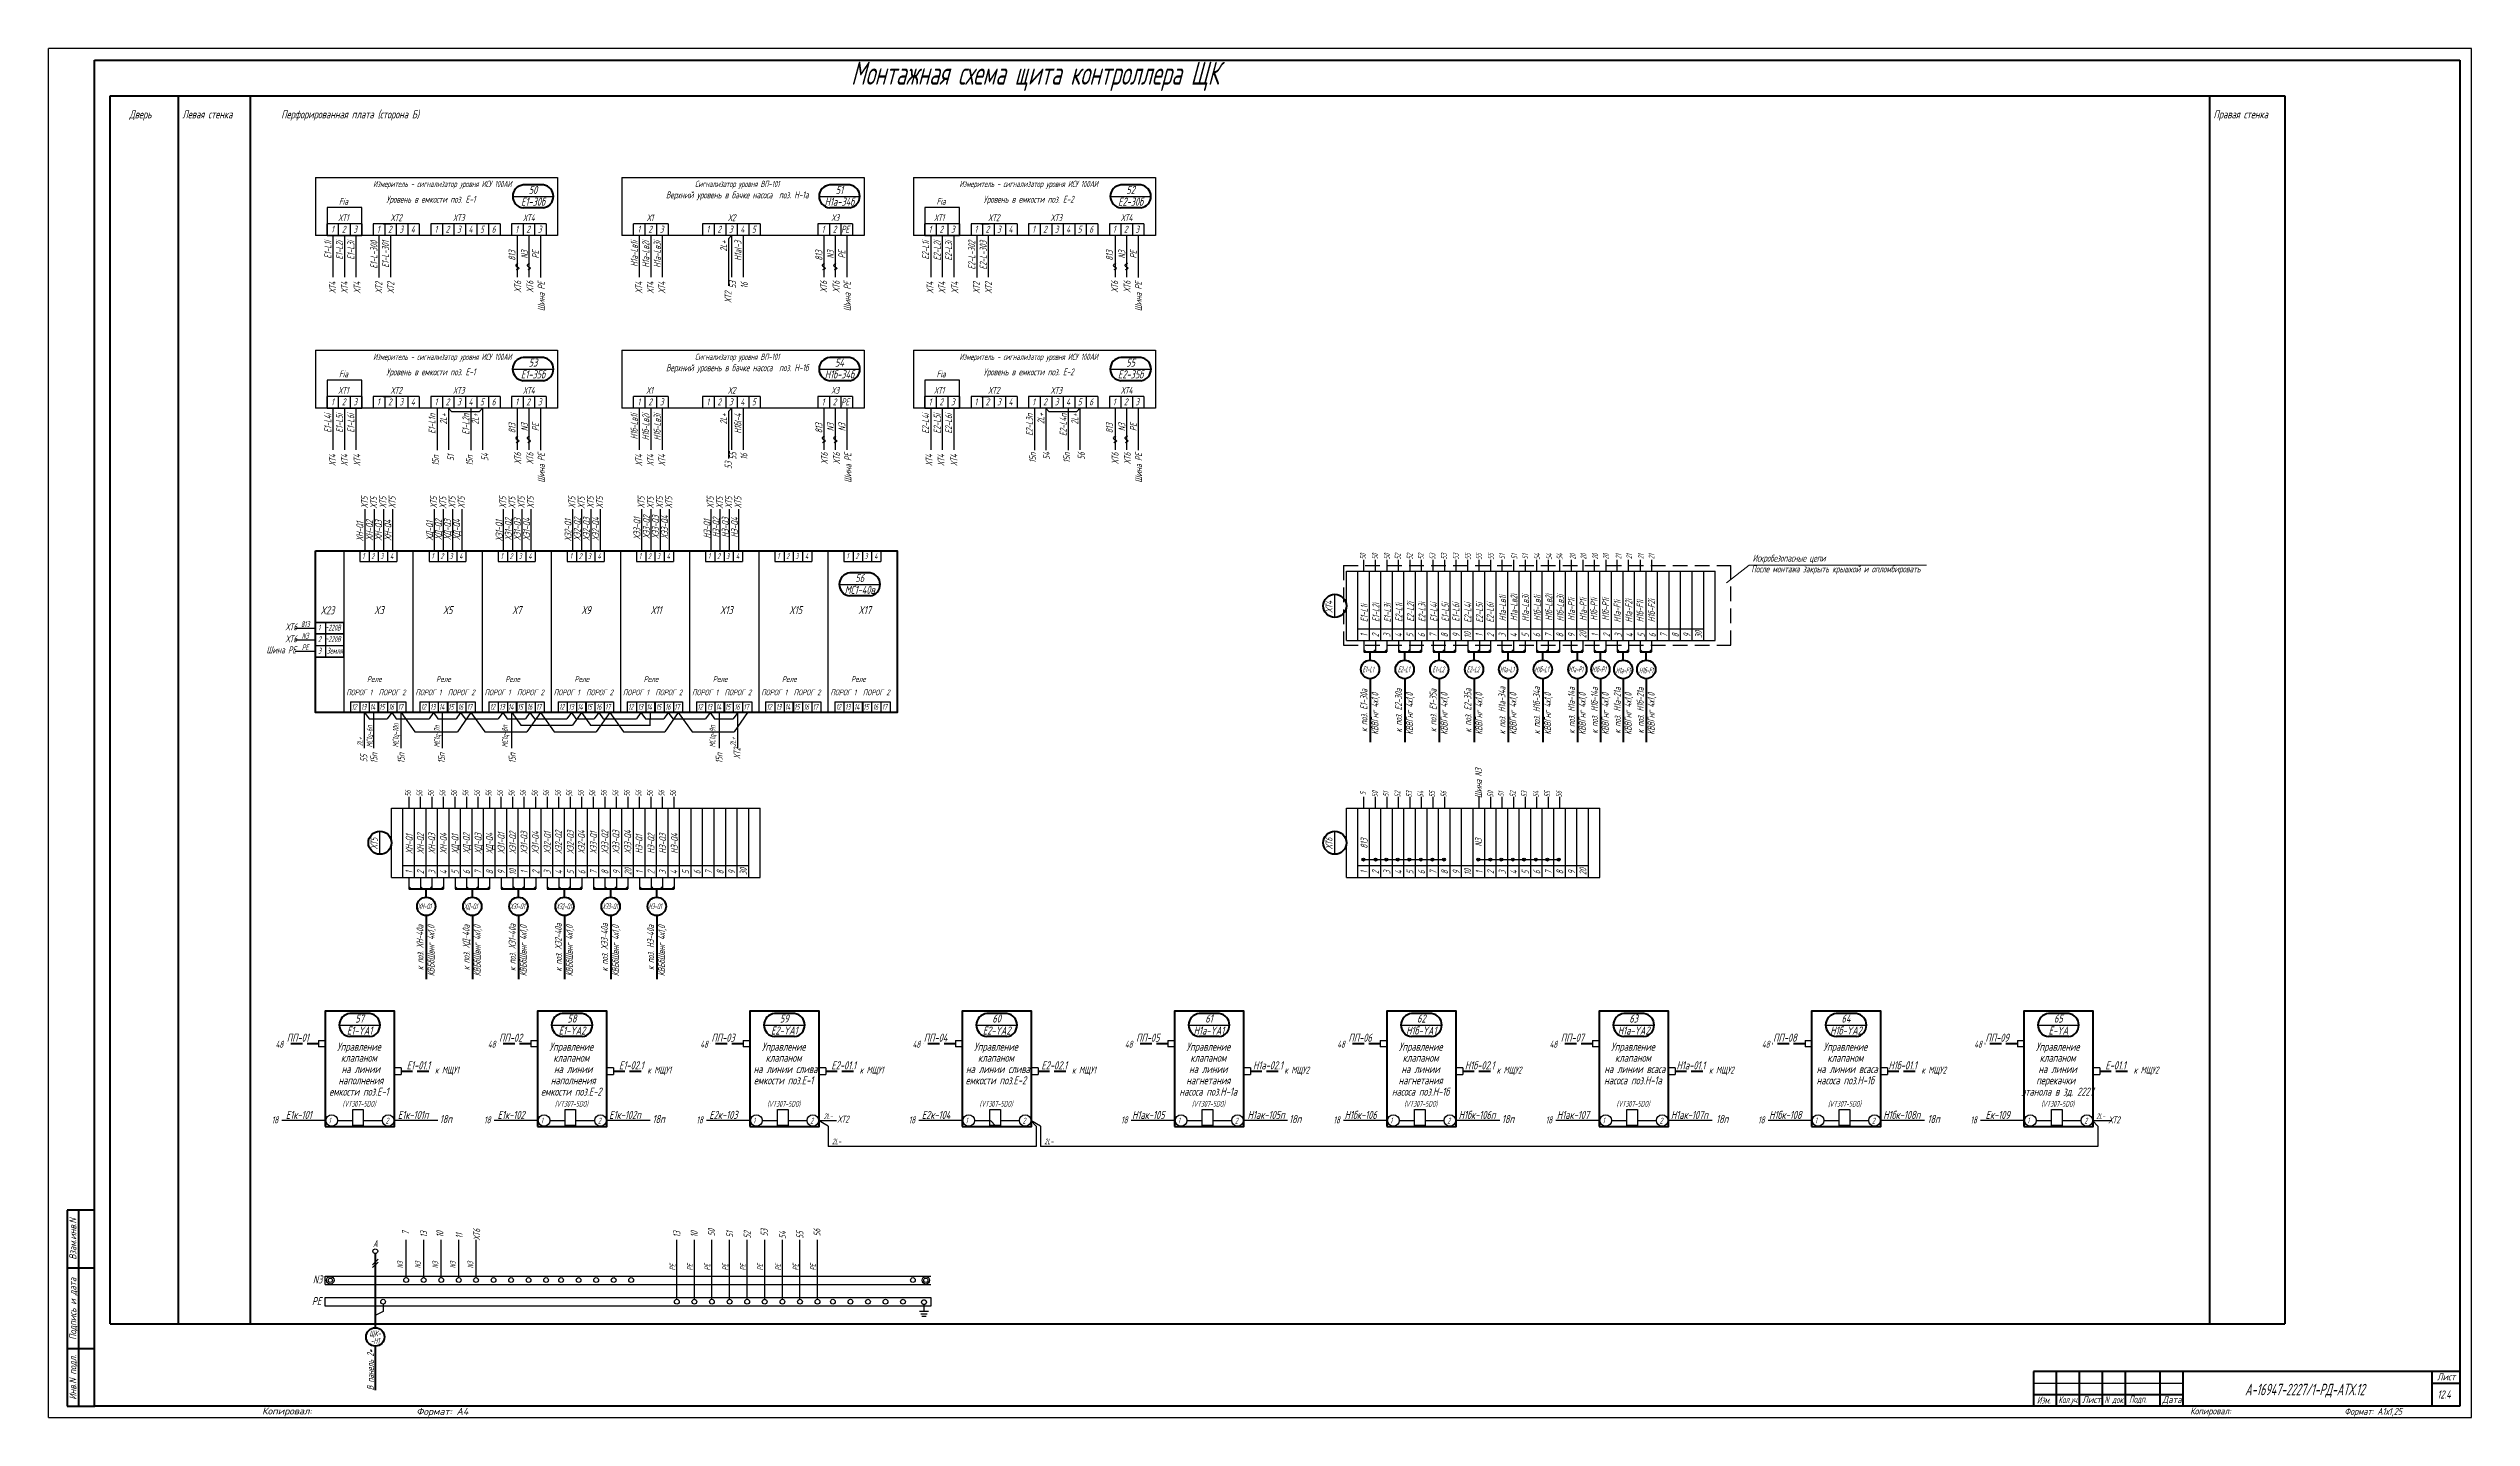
# Model space of a CAD drawing. Header units: millimetres. Extents: x -338 to 6826, y -8218 to 3153.
# Drawn here: x 2037 to 3088, y -6289 to -5695 of the extents above; entities that cross this region are included whole.
import ezdxf
from ezdxf.enums import TextEntityAlignment as Align

# ---------------------------------------------------------------- set-up
doc = ezdxf.new("R2010")
doc.units = ezdxf.units.MM
doc.linetypes.add('gost5', pattern=[7, 5, -2, 0])
doc.linetypes.add('невидимая', pattern=[9.525, 6.35, -3.175])
doc.layers.get('Defpoints').update_dxf_attribs({"color": 251})
for name, color, linetype, lineweight in [('Выноска', 137, 'Continuous', 20), ('Датчики', 31, 'Continuous', 50), ('Рамка тонкая', 5, 'Continuous', 25), ('Текст_КИП', 2, 'Continuous', 25), ('Эл.кабель', 2, 'Continuous', 50)]:
    doc.layers.add(name, color=color, linetype=linetype, lineweight=lineweight)
for name, color, linetype in [('доп', 7, 'Continuous'), ('ТЕКСТ', 2, 'Continuous'), ('Текст.', 51, 'Continuous')]:
    doc.layers.add(name, color=color, linetype=linetype)
doc.styles.add('Simplex', font='simplex.shx', dxfattribs={"width": 0.7, "oblique": 15})

msp = doc.modelspace()

# ---------------------------------------------------------------- texts
at = {"lineweight": -3, "style": 'Simplex', "oblique": 15, "width": 0.6}
for s, p in [('X23', (2154.9, -5940.7)), ('X3', (2178.2, -5940.6)), ('Х5', (2208.2, -5940.6)), ('Х7', (2238.2, -5940.6)), ('Х9', (2268.2, -5940.6)), ('Х11', (2298.2, -5940.6)), ('X13', (2328.2, -5940.6)), ('X15', (2358.2, -5940.6)), ('X17', (2388.2, -5940.6))]:
    msp.add_text(s, height=3.5, dxfattribs=at).set_placement(p)
for s, p in [('Н1а-F1i', (2718.9, -5944.2)), ('Н1а-F2i', (2723.9, -5944.2)), ('Н1б-F1i', (2728.8, -5944.1)), ('Н1б-F2i', (2733.8, -5944.1))]:
    msp.add_text(s, height=3, rotation=90, dxfattribs=at).set_placement(p)
at = {"color": 2, "lineweight": -3, "style": 'Simplex', "oblique": 15, "width": 0.6}
for s, p in [('813', (2148.3, -5946.2)), ('N3', (2148.3, -5951.2)), ('PE', (2148.3, -5956.2))]:
    msp.add_text(s, height=2.5, dxfattribs=at).set_placement(p, align=Align.CENTER)
at = {"lineweight": 25, "style": 'Simplex', "oblique": 15, "width": 0.6}
for s, p in [('1', (2153.9, -5947.7)), ('~220В', (2157, -5947.7)), ('2', (2153.9, -5952.7)), ('3', (2153.9, -5957.7)), ('~220В', (2157, -5952.7)), ('Земля', (2157.7, -5957.7))]:
    msp.add_text(s, height=2.5, dxfattribs=at).set_placement(p)
at = {"style": 'Simplex', "oblique": 15}
for s, height, width, p in [('Реле ', 2.5, 0.7, (2175.1, -5970)), ('Реле ', 2.5, 0.7, (2205.1, -5970)), ('Реле ', 2.5, 0.7, (2235.1, -5970)), ('Реле ', 2.5, 0.7, (2265.1, -5970)), ('Реле ', 2.5, 0.7, (2295.1, -5970)), ('Реле ', 2.5, 0.7, (2325.1, -5970)), ('Реле ', 2.5, 0.7, (2355.1, -5970)), ('Реле ', 2.5, 0.7, (2385.1, -5970)), ('ПОРОГ 1  ПОРОГ 2', 2.5, 0.7, (2166.1, -5975.8)), ('ПОРОГ 1  ПОРОГ 2', 2.5, 0.7, (2196.1, -5975.8)), ('ПОРОГ 1  ПОРОГ 2', 2.5, 0.7, (2226.1, -5975.8)), ('ПОРОГ 1  ПОРОГ 2', 2.5, 0.7, (2256.1, -5975.8)), ('ПОРОГ 1  ПОРОГ 2', 2.5, 0.7, (2286.1, -5975.8)), ('ПОРОГ 1  ПОРОГ 2', 2.5, 0.7, (2316.1, -5975.8)), ('ПОРОГ 1  ПОРОГ 2', 2.5, 0.7, (2346.1, -5975.8)), ('ПОРОГ 1  ПОРОГ 2', 2.5, 0.7, (2376.1, -5975.8)), ('ПП-01', 3.5, 0.6, (2140.3, -6126.1)), ('ПП-02', 3.5, 0.6, (2232.4, -6126.1)), ('ПП-03', 3.5, 0.6, (2324.5, -6126.1)), ('ПП-04', 3.5, 0.6, (2416.6, -6126.1)), ('ПП-05', 3.5, 0.6, (2508.7, -6126.1)), ('ПП-06', 3.5, 0.6, (2600.8, -6126.1)), ('ПП-07', 3.5, 0.6, (2692.9, -6126.1)), ('ПП-08', 3.5, 0.6, (2785, -6126.1)), ('ПП-09', 3.5, 0.6, (2877.1, -6126.1)), ('Е1-01.1', 3.5, 0.6, (2192.3, -6138.1)), ('Е1-02.1', 3.5, 0.6, (2284.4, -6138.1)), ('Е2-01.1', 3.5, 0.6, (2376.5, -6138.1)), ('Е2-02.1', 3.5, 0.6, (2467.6, -6138.1)), ('Н1а-02.1', 3.5, 0.6, (2559.4, -6138.1)), ('Н1б-02.1', 3.5, 0.6, (2651.3, -6138.1)), ('Н1а-01.1', 3.5, 0.6, (2743.1, -6138.1)), ('Н1б-01.1', 3.5, 0.6, (2835, -6138.1)), ('Е-01.1', 3.5, 0.6, (2929.1, -6138.1)), ('(VT307-5DO)', 2.5, 0.6, (2164.5, -6154.3)), ('(VT307-5DO)', 2.5, 0.6, (2256.6, -6154.3)), ('(VT307-5DO)', 2.5, 0.6, (2348.7, -6154.3)), ('(VT307-5DO)', 2.5, 0.6, (2440.8, -6154.3)), ('(VT307-5DO)', 2.5, 0.6, (2532.9, -6154.3)), ('(VT307-5DO)', 2.5, 0.6, (2625, -6154.3)), ('(VT307-5DO)', 2.5, 0.6, (2717.1, -6154.3)), ('(VT307-5DO)', 2.5, 0.6, (2808.8, -6154.3)), ('(VT307-5DO)', 2.5, 0.6, (2901.3, -6154.3)), ('1', 2.5, 0.6, (2158.4, -6161.5)), ('2', 2.5, 0.6, (2183.2, -6161.6)), ('1', 2.5, 0.6, (2250.5, -6161.5)), ('2', 2.5, 0.6, (2275.3, -6161.6)), ('1', 2.5, 0.6, (2342.6, -6161.5)), ('2', 2.5, 0.6, (2367.4, -6161.6)), ('1', 2.5, 0.6, (2434.7, -6161.5)), ('2', 2.5, 0.6, (2459.5, -6161.6)), ('1', 2.5, 0.6, (2526.8, -6161.5)), ('2', 2.5, 0.6, (2551.6, -6161.6)), ('1', 2.5, 0.6, (2618.9, -6161.5)), ('2', 2.5, 0.6, (2643.7, -6161.6)), ('1', 2.5, 0.6, (2711, -6161.5)), ('2', 2.5, 0.6, (2735.8, -6161.6)), ('1', 2.5, 0.6, (2803.1, -6161.5)), ('2', 2.5, 0.6, (2827.9, -6161.6)), ('1', 2.5, 0.6, (2895.2, -6161.5)), ('2', 2.5, 0.6, (2920, -6161.6))]:
    msp.add_text(s, height=height, dxfattribs=dict(at, width=width)).set_placement(p)
at = {"style": 'Simplex', "oblique": 15, "width": 0.5}
for s, p in [('Н1а-F1', (2719.9, -5965)), ('Н1б-F1', (2729.9, -5965))]:
    msp.add_text(s, height=2.5, dxfattribs=at).set_placement(p, align=Align.MIDDLE)
at = {"color": 2, "linetype": 'Continuous', "style": 'Simplex', "oblique": 15, "width": 0.6}
for s, p in [('МС1q-6п', (2177.5, -5998.4)), ('МС1q-10п', (2188.8, -5998.4)), ('МС1q-7п', (2206.7, -5998.4)), ('МС1q-8п', (2236.2, -5998.4)), ('МС1q-9п', (2326.2, -5998.4)), ('2L+', (2173.3, -5997.9)), ('2L+', (2335.2, -5997.9))]:
    msp.add_text(s, height=2.5, rotation=90, dxfattribs=at).set_placement(p)
at = {"color": 3, "style": 'Simplex', "oblique": 15, "width": 0.6}
for s, p in [('48', (2135.4, -6128.7)), ('48', (2227.5, -6128.7)), ('48', (2319.6, -6128.7)), ('48', (2411.7, -6128.7)), ('48', (2503.8, -6128.7)), ('48', (2595.9, -6128.7)), ('48', (2688, -6128.7)), ('48', (2780.1, -6128.7)), ('48', (2872.2, -6128.7)), ('ХТ2', (2379.2, -6161.2))]:
    msp.add_text(s, height=3, dxfattribs=at).set_placement(p)
at = {"style": 'Simplex', "oblique": 15, "width": 0.6}
for s, p in [('Управление', (2171.6, -6130)), ('Управление', (2263.7, -6130)), ('Управление', (2355.8, -6130)), ('Управление', (2447.9, -6130)), ('Управление', (2540, -6130)), ('Управление', (2632.1, -6130)), ('Управление', (2724.2, -6130)), ('Управление', (2816.3, -6130)), ('Управление', (2908.4, -6130)), ('клапаном', (2171.6, -6134.8)), (' на линии', (2171.6, -6139.7)), ('клапаном', (2263.7, -6134.8)), (' на линии', (2263.7, -6139.7)), (' на линии слива', (2355.8, -6139.7)), ('клапаном', (2355.8, -6134.8)), (' на линии слива', (2447.9, -6139.7)), ('клапаном', (2447.9, -6134.8)), (' на линии ', (2540, -6139.7)), ('клапаном', (2540, -6134.8)), (' на линии ', (2632.1, -6139.7)), ('клапаном', (2632.1, -6134.8)), (' на линии всаса', (2724.2, -6139.7)), ('клапаном', (2724.2, -6134.8)), (' на линии всаса', (2816.3, -6139.7)), ('клапаном', (2816.3, -6134.8)), (' на линии ', (2908.4, -6139.7)), ('клапаном', (2908.4, -6134.8)), ('емкости поз.Е-1', (2171.6, -6149.5)), (' наполнения', (2171.6, -6144.6)), ('емкости поз.Е-2', (2263.7, -6149.5)), (' наполнения', (2263.7, -6144.6)), ('емкости поз.Е-1', (2355.8, -6144.6)), ('емкости поз.Е-2', (2447.9, -6144.6)), ('насоса поз.Н-1а', (2540, -6149.5)), ('нагнетания', (2540, -6144.6)), ('насоса поз.Н-1б', (2632.1, -6149.5)), ('нагнетания', (2632.1, -6144.6)), ('насоса поз.Н-1а', (2724.2, -6144.6)), ('насоса поз.Н-1б', (2816.3, -6144.6)), ('этанола в зд. 2227', (2908.4, -6149.5)), ('перекачки ', (2908.4, -6144.6))]:
    msp.add_text(s, height=3.5, dxfattribs=at).set_placement(p, align=Align.CENTER)
at = {"color": 3, "style": 'Simplex', "oblique": 15, "width": 0.6}
for s, p in [('18', (2136.6, -6161.5)), ('18', (2228.7, -6161.5)), ('18', (2320.8, -6161.5)), ('18', (2412.9, -6161.5)), ('18', (2505, -6161.5)), ('18', (2597.1, -6161.5)), ('18', (2689.2, -6161.5)), ('18', (2781.3, -6161.5)), ('18', (2873.4, -6161.5)), ('ХТ2', (2935.4, -6161.5))]:
    msp.add_text(s, height=3, dxfattribs=at).set_placement(p, align=Align.RIGHT)
at = {"color": 2, "style": 'Simplex', "oblique": 15, "width": 0.7}
for s, p in [('Взам.инв.N', (2049, -6211.7)), ('Подпись и дата', (2049, -6242)), ('Инв.N подл.', (2049, -6271.7))]:
    msp.add_text(s, height=3, rotation=90, dxfattribs=at).set_placement(p, align=Align.CENTER)
at = {"layer": 'доп', "style": 'Simplex', "oblique": 15, "width": 0.6}
for s, p in [('1', (2173.5, -5916.6)), ('2', (2177.6, -5916.7)), ('3', (2181.5, -5916.7)), ('4', (2185.8, -5916.7)), ('1', (2203.5, -5916.6)), ('2', (2207.6, -5916.7)), ('3', (2211.5, -5916.7)), ('4', (2215.8, -5916.7)), ('1', (2233.5, -5916.6)), ('2', (2237.6, -5916.7)), ('3', (2241.5, -5916.7)), ('4', (2245.8, -5916.7)), ('1', (2263.5, -5916.6)), ('2', (2267.6, -5916.7)), ('3', (2271.5, -5916.7)), ('4', (2275.8, -5916.7)), ('1', (2293.5, -5916.6)), ('2', (2297.6, -5916.7)), ('3', (2301.5, -5916.7)), ('4', (2305.8, -5916.7)), ('1', (2323.5, -5916.6)), ('2', (2327.6, -5916.7)), ('3', (2331.5, -5916.7)), ('4', (2335.8, -5916.7)), ('1', (2353.5, -5916.6)), ('2', (2357.6, -5916.7)), ('3', (2361.5, -5916.7)), ('4', (2365.8, -5916.7)), ('1', (2383.5, -5916.6)), ('2', (2387.6, -5916.7)), ('3', (2391.5, -5916.7)), ('4', (2395.8, -5916.7)), ('12', (2169.5, -5982.1)), ('13', (2173.6, -5982.1)), ('14', (2177.5, -5982.1)), ('15', (2181.5, -5982.1)), ('16', (2185.6, -5982.1)), ('17', (2189.5, -5982.1)), ('12', (2199.5, -5982.1)), ('13', (2203.6, -5982.1)), ('14', (2207.5, -5982.1)), ('15', (2211.5, -5982.1)), ('16', (2215.6, -5982.1)), ('17', (2219.5, -5982.1)), ('12', (2229.5, -5982.1)), ('13', (2233.6, -5982.1)), ('14', (2237.5, -5982.1)), ('15', (2241.5, -5982.1)), ('16', (2245.6, -5982.1)), ('17', (2249.5, -5982.1)), ('12', (2259.5, -5982.1)), ('13', (2263.6, -5982.1)), ('14', (2267.5, -5982.1)), ('15', (2271.5, -5982.1)), ('16', (2275.6, -5982.1)), ('17', (2279.5, -5982.1)), ('12', (2289.5, -5982.1)), ('13', (2293.6, -5982.1)), ('14', (2297.5, -5982.1)), ('15', (2301.5, -5982.1)), ('16', (2305.6, -5982.1)), ('17', (2309.5, -5982.1)), ('12', (2319.5, -5982.1)), ('13', (2323.6, -5982.1)), ('14', (2327.5, -5982.1)), ('15', (2331.5, -5982.1)), ('16', (2335.6, -5982.1)), ('17', (2339.5, -5982.1)), ('12', (2349.5, -5982.1)), ('13', (2353.6, -5982.1)), ('14', (2357.5, -5982.1)), ('15', (2361.5, -5982.1)), ('16', (2365.6, -5982.1)), ('17', (2369.5, -5982.1)), ('12', (2379.5, -5982.1)), ('13', (2383.6, -5982.1)), ('14', (2387.5, -5982.1)), ('15', (2391.5, -5982.1)), ('16', (2395.6, -5982.1)), ('17', (2399.5, -5982.1))]:
    msp.add_text(s, height=2.5, dxfattribs=at).set_placement(p, align=Align.CENTER)
at = {"layer": 'ТЕКСТ', "style": 'Simplex', "oblique": 15, "width": 0.6}
for s, height, p in [('Дверь', 3.5, (2072, -5725.5)), ('Левая стенка', 3.5, (2095, -5725.5)), ('Перфорированная плата (сторона Б)', 3.5, (2137.9, -5725.5)), ('Правая стенка', 3.5, (2976, -5725.5)), ('Искробезопасные цепи', 3, (2776.1, -5917.8)), ('После монтажа закрыть крышкой и опломбировать', 3, (2775.5, -5922.5)), ('ХТ6', 3, (2139.8, -5947.6)), ('Шина РЕ', 3, (2131.5, -5957.6)), ('ХТ6', 3, (2139.8, -5952.8))]:
    msp.add_text(s, height=height, dxfattribs=at).set_placement(p)
for s, p in [('50', (2247.1, -5758.3)), ('51', (2380, -5758.3)), ('52', (2506.3, -5758.3)), ('Е1-30б', (2247.1, -5763.4)), ('Н1а-34б', (2380, -5763.4)), ('Е2-30б', (2506.3, -5763.4)), ('53', (2247.1, -5833.2)), ('54', (2380, -5833.2)), ('55', (2506.3, -5833.2)), ('Е1-35б', (2247.1, -5838.3)), ('Н1б-34б', (2380, -5838.3)), ('Е2-35б', (2506.3, -5838.3)), ('56', (2388.8, -5926.7)), ('МС1-40в', (2388.8, -5931.8)), ('57', (2171.9, -6117.8)), ('58', (2264, -6117.8)), ('59', (2356.1, -6117.8)), ('60', (2448.2, -6117.8)), ('61', (2540.3, -6117.8)), ('62', (2632.4, -6117.8)), ('63', (2724.5, -6117.8)), ('64', (2816.6, -6117.8)), ('65', (2908.7, -6117.8)), ('Е1-YA1', (2171.9, -6123)), ('Е1-YA2', (2264, -6123)), ('Е2-YA1', (2356.1, -6123)), ('Е2-YA2', (2448.2, -6123)), ('Н1а-YA1', (2540.3, -6123)), ('Н1б-YA1', (2632.4, -6123)), ('Н1а-YA2', (2724.5, -6123)), ('Н1б-YA2', (2816.6, -6123)), ('Е-YA', (2908.7, -6123)), ('Е1к-101', (2145.5, -6159.6)), ('Е1к-101п', (2195.1, -6159.6)), ('Е1к-102', (2237.6, -6159.6)), ('Е1к-102п', (2287, -6159.6)), ('Е2к-103', (2329.7, -6159.6)), ('Е2к-104', (2421.9, -6159.6)), ('Н1ак-105', (2514, -6159.6)), ('Н1ак-105п', (2565.1, -6159.6)), ('Н1бк-106', (2606.1, -6159.6)), ('Н1бк-106п', (2656.6, -6159.6)), ('Н1ак-107', (2698.2, -6159.6)), ('Н1ак-107п', (2748.7, -6159.6)), ('Н1бк-108', (2790.3, -6159.6)), ('Н1бк-108п', (2840.8, -6159.6)), ('Ек-109', (2882.4, -6159.6))]:
    msp.add_text(s, height=3.5, dxfattribs=at).set_placement(p, align=Align.CENTER)
at = {"layer": 'ТЕКСТ', "color": 3, "style": 'Simplex', "oblique": 15, "width": 0.6}
for s, p in [('ХТ4', (2161.6, -5801.4)), ('ХТ4', (2166.8, -5801.4)), ('ХТ4', (2172.3, -5801.4)), ('ХТ2', (2181.7, -5801.4)), ('ХТ2', (2186.9, -5801.4)), ('ХТ6', (2242, -5801)), ('ХТ6', (2247.3, -5801)), ('ХТ4', (2294.5, -5801.4)), ('ХТ4', (2299.5, -5801.4)), ('ХТ4', (2304.5, -5801.4)), ('ХТ2', (2333.2, -5805.5)), ('53', (2335.2, -5799.3)), ('16', (2340.2, -5799.3)), ('ХТ6', (2374.7, -5801)), ('ХТ6', (2380.1, -5801)), ('ХТ4', (2420.8, -5801.4)), ('ХТ4', (2426, -5801.4)), ('ХТ4', (2431.6, -5801.4)), ('ХТ2', (2440.9, -5801.4)), ('ХТ2', (2446.2, -5801.4)), ('ХТ6', (2500.9, -5801)), ('ХТ6', (2506.3, -5801)), ('ХТ4', (2161.6, -5876.3)), ('ХТ4', (2166.8, -5876.3)), ('ХТ4', (2172.3, -5876.3)), ('15п', (2206.3, -5876.2)), ('51', (2212.9, -5874.1)), ('15п', (2221, -5876.2)), ('54', (2227.7, -5874.1)), ('ХТ6', (2242, -5875.5)), ('ХТ6', (2247.3, -5875.5)), ('ХТ4', (2294.5, -5876.3)), ('ХТ4', (2299.5, -5876.3)), ('ХТ4', (2304.5, -5876.3)), ('53', (2333.3, -5877.6)), ('55', (2335.3, -5873.6)), ('16', (2340.1, -5873.6)), ('ХТ6', (2375, -5875.5)), ('ХТ6', (2380.3, -5875.5)), ('ХТ4', (2420.4, -5876.3)), ('ХТ4', (2425.6, -5876.3)), ('ХТ4', (2431.2, -5876.3)), ('15п', (2465.3, -5875)), ('54', (2471.3, -5873.6)), ('15п', (2480.1, -5875)), ('56', (2486.4, -5873.6)), ('ХТ6', (2501.1, -5875.5)), ('ХТ6', (2506.4, -5875.5)), ('ХТ5', (2175.5, -5894.6)), ('ХТ5', (2179.5, -5894.7)), ('ХТ5', (2183.5, -5894.6)), ('ХТ5', (2187.5, -5894.6)), ('ХТ5', (2205.5, -5894.6)), ('ХТ5', (2209.5, -5894.7)), ('ХТ5', (2213.5, -5894.6)), ('ХТ5', (2217.5, -5894.6)), ('ХТ5', (2235.5, -5894.6)), ('ХТ5', (2239.5, -5894.7)), ('ХТ5', (2243.5, -5894.6)), ('ХТ5', (2247.5, -5894.6)), ('ХТ5', (2265.5, -5894.6)), ('ХТ5', (2269.5, -5894.7)), ('ХТ5', (2273.5, -5894.6)), ('ХТ5', (2277.5, -5894.6)), ('ХТ5', (2295.5, -5894.6)), ('ХТ5', (2299.5, -5894.7)), ('ХТ5', (2303.5, -5894.6)), ('ХТ5', (2307.5, -5894.6)), ('ХТ5', (2325.5, -5894.6)), ('ХТ5', (2329.5, -5894.7)), ('ХТ5', (2333.5, -5894.6)), ('ХТ5', (2337.5, -5894.6)), ('15п', (2179.6, -6005.3)), ('15п', (2191.4, -6005.3)), ('15п', (2208.9, -6005.3)), ('15п', (2239.6, -6005.3)), ('15п', (2329.3, -6005.3))]:
    msp.add_text(s, height=3, rotation=90, dxfattribs=at).set_placement(p)
for s, p in [('Шина PE', (2252.2, -5796.3)), ('Шина PE', (2384.9, -5796.3)), ('Шина PE', (2511.2, -5796.3)), ('Шина PE', (2252.2, -5870.7)), ('Шина PE', (2385.2, -5870.7)), ('Шина PE', (2511.3, -5870.7)), ('Шина N3', (2658.7, -6007.5))]:
    msp.add_text(s, height=3, rotation=90, dxfattribs=at).set_placement(p, align=Align.RIGHT)
for s, p in [('50', (2608.3, -5915.6)), ('50', (2613.5, -5915.6)), ('50', (2618.7, -5915.6)), ('52', (2623.4, -5915.6)), ('52', (2628.6, -5915.6)), ('52', (2633.5, -5915.6)), ('53', (2638.5, -5915.6)), ('53', (2643.5, -5915.6)), ('53', (2648.6, -5915.6)), ('55', (2653.8, -5915.6)), ('55', (2658.6, -5915.6)), ('55', (2663.8, -5915.6)), ('51', (2668.7, -5915.6)), ('51', (2674, -5915.6)), ('51', (2678.7, -5915.6)), ('54', (2683.9, -5915.6)), ('54', (2689.1, -5915.6)), ('54', (2693.6, -5915.6)), ('20', (2699.3, -5915.6)), ('20', (2704, -5915.6)), ('20', (2709.1, -5915.6)), ('20', (2713.7, -5915.6)), ('21', (2719.2, -5915.6)), ('21', (2723.8, -5915.6)), ('21', (2728.9, -5915.6)), ('21', (2733.5, -5915.6)), ('56', (2194.1, -6018.4)), ('56', (2199.1, -6018.4)), ('56', (2204.1, -6018.4)), ('56', (2209.1, -6018.4)), ('56', (2214.1, -6018.4)), ('56', (2219.1, -6018.4)), ('56', (2224.1, -6018.4)), ('56', (2229.1, -6018.4)), ('56', (2234.1, -6018.4)), ('56', (2239.1, -6018.4)), ('56', (2244.1, -6018.4)), ('56', (2249.1, -6018.4)), ('56', (2254.1, -6018.4)), ('56', (2259.1, -6018.4)), ('56', (2264.1, -6018.4)), ('56', (2269.1, -6018.4)), ('56', (2274.1, -6018.4)), ('56', (2279.1, -6018.4)), ('56', (2284.1, -6018.4)), ('56', (2289.1, -6018.4)), ('56', (2294.1, -6018.4)), ('56', (2299.1, -6018.4)), ('56', (2304.1, -6018.4)), ('56', (2309.1, -6018.4)), ('5', (2608.3, -6018.4)), ('50', (2613.5, -6018.7)), ('51', (2618.3, -6018.7)), ('52', (2623.3, -6018.7)), ('53', (2628.3, -6018.7)), ('54', (2633.3, -6018.7)), ('55', (2638.3, -6018.7)), ('56', (2643.3, -6018.7)), ('50', (2663.6, -6018.7)), ('51', (2668.3, -6018.7)), ('52', (2673.3, -6018.7)), ('53', (2678.3, -6018.7)), ('54', (2683.3, -6018.7)), ('55', (2688.3, -6018.7)), ('56', (2693.3, -6018.7))]:
    msp.add_text(s, height=2.5, rotation=90, dxfattribs=at).set_placement(p, align=Align.CENTER)
at = {"layer": 'ТЕКСТ', "style": 'Simplex', "oblique": 15, "width": 0.6}
for s, p in [('ХТ4', (2593.9, -5937.4)), ('2', (2614, -5949.8)), ('3', (2619, -5949.8)), ('5', (2629, -5949.8)), ('7', (2639, -5949.8)), ('8', (2644, -5949.8)), ('9', (2649, -5949.8)), ('2', (2664, -5949.8)), ('3', (2669, -5949.8)), ('5', (2679, -5949.8)), ('7', (2689, -5949.8)), ('8', (2694, -5949.8)), ('9', (2699, -5949.8)), ('2', (2714.3, -5949.8)), ('3', (2719.3, -5949.8)), ('5', (2729.3, -5949.8)), ('7', (2739.1, -5949.8)), ('8', (2744.1, -5949.8)), ('9', (2749.1, -5949.8)), ('1', (2609, -5949.8)), ('4', (2624, -5949.8)), ('6', (2634, -5949.8)), ('1', (2659, -5949.8)), ('4', (2674, -5949.8)), ('6', (2684, -5949.8)), ('1', (2709.3, -5949.8)), ('4', (2724.3, -5949.8)), ('6', (2734.1, -5949.8)), ('к поз. Е1-30а', (2609, -5982.4)), ('к поз. Е2-30а', (2624, -5982.4)), ('к поз. Е1-35а', (2639, -5982.4)), ('к поз. Е2-35а', (2654.1, -5982.4)), ('к поз. Н1а-34а', (2668.9, -5982.4)), ('к поз. Н1б-34а', (2683.9, -5982.4)), ('к поз. Н1а-14а', (2699, -5982.4)), ('к поз. Н1б-14а', (2709, -5982.4)), ('к поз. Н1а-21а', (2718.9, -5982.4)), ('к поз. Н1б-21а', (2728.9, -5982.4)), ('ХТ5', (2179.7, -6040.1)), ('ХТ6', (2593.9, -6040.1)), ('1', (2194.8, -6052.6)), ('2', (2199.8, -6052.6)), ('3', (2204.8, -6052.6)), ('4', (2209.8, -6052.6)), ('5', (2214.8, -6052.6)), ('6', (2219.8, -6052.6)), ('7', (2224.8, -6052.6)), ('8', (2229.8, -6052.6)), ('9', (2234.8, -6052.6)), ('1', (2244.8, -6052.6)), ('2', (2249.8, -6052.6)), ('3', (2254.8, -6052.6)), ('4', (2259.8, -6052.6)), ('5', (2264.8, -6052.6)), ('6', (2269.8, -6052.6)), ('7', (2274.8, -6052.6)), ('8', (2279.8, -6052.6)), ('9', (2284.8, -6052.6)), ('1', (2294.8, -6052.6)), ('2', (2299.8, -6052.6)), ('3', (2304.8, -6052.6)), ('4', (2309.8, -6052.6)), ('5', (2314.8, -6052.6)), ('6', (2319.8, -6052.6)), ('7', (2324.8, -6052.6)), ('8', (2329.8, -6052.6)), ('9', (2334.8, -6052.6)), ('1', (2609, -6052.6)), ('2', (2614, -6052.6)), ('3', (2619, -6052.6)), ('4', (2624, -6052.6)), ('5', (2629, -6052.6)), ('6', (2634, -6052.6)), ('7', (2639, -6052.6)), ('8', (2644, -6052.6)), ('9', (2649, -6052.6)), ('1', (2659, -6052.6)), ('2', (2664, -6052.6)), ('3', (2669, -6052.6)), ('4', (2674, -6052.6)), ('5', (2679, -6052.6)), ('6', (2684, -6052.6)), ('7', (2689, -6052.6)), ('8', (2694, -6052.6)), ('9', (2699, -6052.6)), ('к поз. ХН-40а', (2199.6, -6085.2)), ('к поз. ХД-40а', (2219.6, -6085.2)), ('к поз. ХЭ1-40а', (2239.6, -6085.2)), ('к поз. ХЭ2-40а', (2259.6, -6085.2)), ('к поз. ХЭ3-40а', (2279.6, -6085.2)), ('к поз. НЭ-40а', (2299.6, -6085.2))]:
    msp.add_text(s, height=3, rotation=90, dxfattribs=at).set_placement(p, align=Align.CENTER)
for s, p in [('10', (2654, -5951)), ('20', (2704, -5951)), ('30', (2754.1, -5951)), ('10', (2239.8, -6053.8)), ('20', (2289.8, -6053.8)), ('30', (2339.8, -6053.8)), ('10', (2654, -6053.8)), ('20', (2704, -6053.8))]:
    msp.add_text(s, height=3, rotation=90, dxfattribs=at).set_placement(p)
at = {"layer": 'ТЕКСТ', "color": 4, "style": 'Simplex', "oblique": 15, "width": 0.6}
for s, p in [('КВВГнг 4х1,0  ', (2613.8, -5982.4)), ('КВВГнг 4х1,0  ', (2628.8, -5982.4)), ('КВВГнг 4х1,0  ', (2643.8, -5982.4)), ('КВВГнг 4х1,0  ', (2658.9, -5982.4)), ('КВВГнг 4х1,0  ', (2673.7, -5982.4)), ('КВВГнг 4х1,0  ', (2688.7, -5982.4)), ('КВВГнг 4х1,0  ', (2703.7, -5982.4)), ('КВВГнг 4х1,0  ', (2713.7, -5982.4)), ('КВВГнг 4х1,0  ', (2723.6, -5982.4)), ('КВВГнг 4х1,0  ', (2733.6, -5982.4)), ('КВБбШвнг 4х1,0  ', (2204.4, -6085.2)), ('КВБбШвнг 4х1,0  ', (2224.4, -6085.2)), ('КВБбШвнг 4х1,0  ', (2244.4, -6085.2)), ('КВБбШвнг 4х1,0  ', (2264.4, -6085.2)), ('КВБбШвнг 4х1,0  ', (2284.4, -6085.2)), ('КВБбШвнг 4х1,0  ', (2304.4, -6085.2))]:
    msp.add_text(s, height=3, rotation=90, dxfattribs=at).set_placement(p, align=Align.CENTER)
at = {"layer": 'ТЕКСТ', "color": 241, "style": 'Simplex', "oblique": 15, "width": 0.6}
for s, p in [('ХТ2', (2337.1, -6003.4)), ('55', (2175.2, -6004.8))]:
    msp.add_text(s, height=3, rotation=90, dxfattribs=at).set_placement(p)
at = {"layer": 'ТЕКСТ', "color": 3, "style": 'Simplex', "oblique": 15, "width": 0.6}
for p in [(2209.3, -6161.4), (2301.6, -6161.4), (2577.7, -6161.4), (2670, -6161.4), (2762.9, -6161.4), (2854.6, -6161.4)]:
    msp.add_text('18п', height=3.5, dxfattribs=at).set_placement(p, align=Align.CENTER)
at = {"layer": 'ТЕКСТ', "color": 1, "style": 'Simplex', "oblique": 15, "width": 0.6}
msp.add_text('В панель 2*', height=3, rotation=90, dxfattribs=at).set_placement((2178.1, -6268.5), align=Align.CENTER)
at = {"layer": 'Текст.', "lineweight": 40, "style": 'Simplex', "oblique": 15, "width": 0.6}
msp.add_text('Монтажная схема щита контроллера ЩК', height=10, dxfattribs=at).set_placement((2385.1, -5710.9))
at = {"layer": 'Текст.', "color": 3, "style": 'Simplex', "oblique": 15, "width": 0.6}
for p in [(2373.2, -6159.7), (2925.1, -6159.7), (2376.8, -6170.6), (2468.9, -6170.6)]:
    msp.add_text('2L-', height=2.5, dxfattribs=at).set_placement(p)
at = {"layer": 'Текст_КИП', "color": 1, "style": 'Simplex', "oblique": 15, "width": 0.6}
for s, height, p in [('Измеритель - сигнализатор уровня ИСУ 100АИ', 2.7, (2207.8, -5755.3)), ('Сигнализатор уровня ВП-101', 2.7, (2335.7, -5755.3)), ('Измеритель - сигнализатор уровня ИСУ 100АИ', 2.7, (2462.1, -5755.3)), ('Измеритель - сигнализатор уровня ИСУ 100АИ', 2.7, (2207.8, -5830.3)), ('Сигнализатор уровня ВП-101', 2.7, (2335.7, -5830.3)), ('Измеритель - сигнализатор уровня ИСУ 100АИ', 2.7, (2462.1, -5830.3)), ('ЩК-', 2.5, (2178.6, -6253.9)), ('-Н1', 2.5, (2178.6, -6257.1))]:
    msp.add_text(s, height=height, dxfattribs=at).set_placement(p, align=Align.CENTER)
at = {"layer": 'Текст_КИП', "color": 3, "style": 'Simplex', "oblique": 15, "width": 0.6}
for s, p in [('Уровень в емкости поз. Е-1', (2202.8, -5762.1)), ('Верхний уровень в бачке насоса  поз. Н-1а', (2335.7, -5760.2)), ('Уровень в емкости поз. Е-2', (2462.1, -5762.1)), ('Верхний уровень в бачке насоса  поз. Н-1б', (2335.7, -5835.2)), ('Уровень в емкости поз. Е-1', (2202.8, -5837)), ('Уровень в емкости поз. Е-2', (2462.1, -5837)), ('А', (2178.7, -6215.2))]:
    msp.add_text(s, height=3, dxfattribs=at).set_placement(p, align=Align.CENTER)
at = {"layer": 'Текст_КИП', "color": 0, "linetype": 'ByBlock', "style": 'Simplex', "oblique": 15, "width": 0.6}
for s, p in [('ХТ1', (2164.9, -5770.1)), ('Fia', (2164.9, -5763)), ('ХТ2', (2187.8, -5770.1)), ('ХТ3', (2214.9, -5770.1)), ('ХТ4', (2245.3, -5770.1)), ('Х1', (2297.9, -5770.1)), ('Х2', (2333.3, -5770.1)), ('Х3', (2378.2, -5770.1)), ('ХТ1', (2423.3, -5770.1)), ('Fia', (2424.1, -5763)), ('ХТ2', (2447, -5770.1)), ('ХТ3', (2474.1, -5770.1)), ('ХТ4', (2504.6, -5770.1)), ('1', (2160.1, -5775.1)), ('2', (2165, -5775.1)), ('3', (2170, -5775.1)), ('1', (2180, -5775.1)), ('2', (2185, -5775.1)), ('3', (2190, -5775.1)), ('4', (2195, -5775.1)), ('1', (2205, -5775.1)), ('2', (2210, -5775.1)), ('3', (2215, -5775.1)), ('4', (2220, -5775.1)), ('5', (2225, -5775.1)), ('6', (2230, -5775.1)), ('1', (2240, -5775.1)), ('2', (2245, -5775.1)), ('3', (2250, -5775.1)), ('1', (2293, -5775.1)), ('2', (2297.9, -5775.1)), ('3', (2302.9, -5775.1)), ('1', (2322.9, -5775.1)), ('2', (2327.9, -5775.1)), ('3', (2332.9, -5775.1)), ('4', (2337.9, -5775.1)), ('5', (2342.9, -5775.1)), ('1', (2372.9, -5775.1)), ('2', (2377.9, -5775.1)), ('PE', (2382.5, -5775.1)), ('1', (2419.3, -5775.1)), ('2', (2424.2, -5775.1)), ('3', (2429.2, -5775.1)), ('1', (2439.2, -5775.1)), ('2', (2444.2, -5775.1)), ('3', (2449.2, -5775.1)), ('4', (2454.2, -5775.1)), ('1', (2464.2, -5775.1)), ('2', (2469.2, -5775.1)), ('3', (2474.2, -5775.1)), ('4', (2479.2, -5775.1)), ('5', (2484.2, -5775.1)), ('6', (2489.2, -5775.1)), ('1', (2499.2, -5775.1)), ('2', (2504.2, -5775.1)), ('3', (2509.2, -5775.1)), ('ХТ1', (2164.9, -5845)), ('Fia', (2164.9, -5837.9)), ('ХТ2', (2187.8, -5845)), ('ХТ3', (2214.9, -5845)), ('ХТ4', (2245.3, -5845)), ('Х1', (2297.7, -5845)), ('Х2', (2333.3, -5845)), ('Х3', (2378.2, -5845)), ('ХТ1', (2423.3, -5845)), ('Fia', (2424.1, -5837.9)), ('ХТ2', (2447, -5845)), ('ХТ3', (2474.1, -5845)), ('ХТ4', (2504.6, -5845)), ('1', (2160.1, -5850)), ('2', (2165, -5850)), ('3', (2170, -5850)), ('1', (2180, -5850)), ('2', (2185, -5850)), ('3', (2190, -5850)), ('4', (2195, -5850)), ('1', (2205, -5850)), ('2', (2210, -5850)), ('3', (2215, -5850)), ('4', (2220, -5850)), ('5', (2225, -5850)), ('6', (2230, -5850)), ('1', (2240, -5850)), ('2', (2245, -5850)), ('3', (2250, -5850)), ('1', (2293, -5850)), ('2', (2297.9, -5850)), ('3', (2302.9, -5850)), ('1', (2322.9, -5850)), ('2', (2327.9, -5850)), ('3', (2332.9, -5850)), ('4', (2337.9, -5850)), ('5', (2342.9, -5850)), ('1', (2372.9, -5850)), ('2', (2377.9, -5850)), ('PE', (2382.5, -5850)), ('1', (2419.3, -5850)), ('2', (2424.2, -5850)), ('3', (2429.2, -5850)), ('1', (2439.2, -5850)), ('2', (2444.2, -5850)), ('3', (2449.2, -5850)), ('4', (2454.2, -5850)), ('1', (2464.2, -5850)), ('2', (2469.2, -5850)), ('3', (2474.2, -5850)), ('4', (2479.2, -5850)), ('5', (2484.2, -5850)), ('6', (2489.2, -5850)), ('1', (2499.2, -5850)), ('2', (2504.2, -5850)), ('3', (2509.2, -5850))]:
    msp.add_text(s, height=3, dxfattribs=at).set_placement(p, align=Align.CENTER)
at = {"layer": 'Текст_КИП', "lineweight": -3, "style": 'Simplex', "oblique": 15, "width": 0.6}
for s, p in [('Е1-L1i', (2159.6, -5778.6)), ('Е1-L2i', (2164.6, -5778.6)), ('Е1-L3i', (2169.6, -5778.6)), ('Е1-L-300', (2179.6, -5778.6)), ('Е1-L-301', (2184.6, -5778.6)), ('Н1а-Lв1i', (2292.5, -5778.6)), ('Н1а-Lв2i', (2297.5, -5778.6)), ('Н1а-Lв3i', (2302.5, -5778.6)), ('2L+', (2331.3, -5778.6)), ('Н1аl-3', (2337.5, -5778.6)), ('Е2-L1i', (2418.9, -5778.6)), ('Е2-L2i', (2423.9, -5778.6)), ('Е2-L3i', (2428.9, -5778.6)), ('Е2-L-302', (2438.9, -5778.6)), ('Е2-L-303', (2443.9, -5778.6)), ('813', (2239.5, -5782.8)), ('N3', (2244.9, -5782.8)), ('РЕ', (2249.7, -5782.8)), ('813', (2372.6, -5782.8)), ('N3', (2377.6, -5782.8)), ('PE', (2382.6, -5782.8)), ('813', (2498.6, -5782.8)), ('N3', (2504, -5782.8)), ('РЕ', (2509, -5782.8)), ('Е1-L4i', (2159.6, -5853.6)), ('Е1-L5i', (2164.6, -5853.6)), ('Е1-L6i', (2169.6, -5853.6)), ('2L+', (2209.8, -5853.6)), ('2L+', (2223.5, -5853.6)), ('Н1б-Lв1i', (2292.5, -5853.6)), ('Н1б-Lв2i', (2297.5, -5853.6)), ('Н1б-Lв3i', (2302.5, -5853.6)), ('2L+', (2331.3, -5853.6)), ('Н1бl-4', (2337.5, -5853.6)), ('Е2-L4i', (2418.9, -5853.6)), ('Е2-L5i', (2423.9, -5853.6)), ('Е2-L6i', (2428.9, -5853.6)), ('2L+', (2468.9, -5853.4)), ('2L+', (2483.6, -5853.6)), ('813', (2239.5, -5857.7)), ('N3', (2244.9, -5857.7)), ('РЕ', (2249.7, -5857.7)), ('813', (2372.6, -5857.7)), ('N3', (2377.6, -5857.7)), ('N3', (2382.6, -5857.7)), ('813', (2498.6, -5857.7)), ('N3', (2504, -5857.7)), ('РЕ', (2509, -5857.7)), ('ХН-Q1', (2173.5, -5900.5)), ('ХН-Q2', (2177.7, -5899.8)), ('ХН-Q3', (2181.6, -5899.8)), ('ХН-Q4', (2185.7, -5899.7)), ('ХД-Q1', (2203.8, -5900.2)), ('ХД-Q2', (2207.6, -5899.5)), ('ХД-Q3', (2211.5, -5899.5)), ('ХД-Q4', (2215.5, -5899.4)), ('ХЭ1-Q1', (2233.9, -5899.8)), ('ХЭ1-Q2', (2237.9, -5899)), ('ХЭ1-Q3', (2241.8, -5899)), ('ХЭ1-Q4', (2245.8, -5898.9)), ('ХЭ2-Q1', (2263.8, -5899.4)), ('ХЭ2-Q2', (2267.8, -5898.7)), ('ХЭ2-Q3', (2271.8, -5898.7)), ('ХЭ2-Q4', (2275.8, -5898.6)), ('ХЭ3-Q1', (2293.7, -5898.6)), ('ХЭ3-Q2', (2297.8, -5897.8)), ('ХЭ3-Q3', (2301.7, -5897.8)), ('ХЭ3-Q4', (2305.7, -5897.8)), ('НЭ-Q1', (2324.1, -5899.5)), ('НЭ-Q2', (2328, -5898.7)), ('НЭ-Q3', (2332, -5898.7)), ('НЭ-Q4', (2336, -5898.6)), ('Е1-L1i', (2609.1, -5936.3)), ('Е1-L2i', (2614.2, -5935.8)), ('Е1-L3i', (2619.2, -5935.9)), ('Е2-L1i', (2624.2, -5935.8)), ('Е2-L2i', (2629.2, -5935.3)), ('Е2-L3i', (2634.2, -5935.4)), ('Е1-L4i', (2639.3, -5935.6)), ('Е1-L5i', (2644.3, -5935.6)), ('Е1-L6i', (2648.9, -5935.6)), ('Е2-L4i', (2654.1, -5935.6)), ('Е2-L5i', (2659.1, -5935.6)), ('Е2-L6i', (2663.8, -5935.6)), ('Н1а-Lв1i', (2669.2, -5932.4)), ('Н1а-Lв2i', (2674.1, -5931.9)), ('Н1а-Lв3i', (2679.1, -5932.1)), ('Н1б-Lв1i', (2684.2, -5932.4)), ('Н1б-Lв2i', (2689.2, -5931.9)), ('Н1б-Lв3i', (2694.2, -5932.1)), ('Н1а-P1i', (2699, -5933.6)), ('Н1а-P1i', (2704.1, -5933.6)), ('Н1б-P1i', (2708.8, -5933.6)), ('Н1б-P1i', (2713.8, -5933.6)), ('813', (2609.1, -6037.9)), ('N3', (2658.7, -6037.9))]:
    msp.add_text(s, height=3, rotation=90, dxfattribs=at).set_placement(p, align=Align.RIGHT)
at = {"layer": 'Текст_КИП', "color": 4, "lineweight": -3, "style": 'Simplex', "oblique": 15, "width": 0.6}
for s, p in [('Е1-L1п', (2204.8, -5853.6)), ('Е1-L2п', (2219.5, -5853.6)), ('Е2-L3п', (2463.9, -5853.6)), ('Е2-L4п', (2478.6, -5853.6))]:
    msp.add_text(s, height=3, rotation=90, dxfattribs=at).set_placement(p, align=Align.RIGHT)
at = {"layer": 'Текст_КИП', "color": 4, "style": 'Simplex', "oblique": 15}
for s, height, width, p in [('Е1-L1', 2.5, 0.5, (2606.9, -5965.8)), ('Е2-L1', 2.5, 0.5, (2622.2, -5965.8)), ('Е1-L2', 2.5, 0.5, (2637.2, -5965.8)), ('Е2-L2', 2.5, 0.5, (2652.1, -5965.8)), ('Н1а-L1', 2.5, 0.5, (2666.5, -5965.8)), ('Н1б-L1', 2.5, 0.5, (2681.5, -5965.8)), ('Н1а-P1', 2.5, 0.5, (2696.2, -5965.8)), ('Н1б-P1', 2.5, 0.5, (2706.2, -5965.8)), ('ХН-Q1', 2.5, 0.5, (2197.2, -6068.6)), ('ХД-Q1', 2.5, 0.5, (2217.2, -6068.6)), ('ХЭ1-Q1', 2.5, 0.5, (2237.2, -6068.6)), ('ХЭ2-Q1', 2.5, 0.5, (2257.2, -6068.6)), ('ХЭ3-Q1', 2.5, 0.5, (2277.2, -6068.6)), ('НЭ-Q1', 2.5, 0.5, (2297.2, -6068.6)), ('N3', 3.5, 0.6, (2151.6, -6231))]:
    msp.add_text(s, height=height, dxfattribs=dict(at, width=width)).set_placement(p)
at = {"layer": 'Текст_КИП', "lineweight": -3, "style": 'Simplex', "oblique": 15, "width": 0.6}
for s, p in [('ХН-Q1', (2194.9, -6044.5)), ('ХН-Q2', (2199.8, -6044.5)), ('ХН-Q3', (2204.7, -6044.5)), ('ХН-Q4', (2209.7, -6044.5)), ('ХД-Q1', (2214.8, -6044.5)), ('ХД-Q2', (2219.7, -6044.5)), ('ХД-Q3', (2224.8, -6044.5)), ('ХД-Q4', (2229.7, -6044.5)), ('ХЭ1-Q1', (2234.8, -6044.5)), ('ХЭ1-Q2', (2239.8, -6044.5)), ('ХЭ1-Q3', (2244.7, -6044.5)), ('ХЭ1-Q4', (2249.6, -6044.5)), ('ХЭ2-Q1', (2254.8, -6044.5)), ('ХЭ2-Q2', (2259.7, -6044.5)), ('ХЭ2-Q3', (2264.8, -6044.5)), ('ХЭ2-Q4', (2269.6, -6044.5)), ('ХЭ3-Q1', (2274.8, -6044.5)), ('ХЭ3-Q2', (2279.8, -6044.5)), ('ХЭ3-Q3', (2284.6, -6044.5)), ('ХЭ3-Q4', (2289.7, -6044.5)), ('НЭ-Q1', (2294.6, -6044.5)), ('НЭ-Q2', (2299.8, -6044.5)), ('НЭ-Q3', (2304.8, -6044.5)), ('НЭ-Q4', (2309.9, -6044.5))]:
    msp.add_text(s, height=3, rotation=90, dxfattribs=at).set_placement(p)
at = {"layer": 'Текст_КИП', "style": 'Simplex', "oblique": 15, "width": 0.6}
for s, height, p in [('к МЩУ1', 3, (2204.6, -6139.9)), ('к МЩУ1', 3, (2296.7, -6139.9)), ('к МЩУ1', 3, (2388.8, -6139.9)), ('к МЩУ1', 3, (2480.9, -6139.9)), ('к МЩУ2', 3, (2573, -6139.9)), ('к МЩУ2', 3, (2665.1, -6139.9)), ('к МЩУ2', 3, (2757.2, -6139.9)), ('к МЩУ2', 3, (2849.3, -6139.9)), ('к МЩУ2', 3, (2941.4, -6139.9)), ('А-16947-2227/1-РД-АТХ.12', 5, (2989.7, -6279.5)), ('Изм.', 3, (2899.4, -6283.1)), ('Подп.', 3, (2939.4, -6282.7))]:
    msp.add_text(s, height=height, dxfattribs=at).set_placement(p)
at = {"layer": 'Текст_КИП', "color": 241, "lineweight": -3, "style": 'Simplex', "oblique": 15, "width": 0.6}
for s, p in [('7', (2193.3, -6208.3)), ('13', (2201.2, -6208.3)), ('10', (2208.2, -6208.3)), ('11', (2216.6, -6209.2)), ('ХТ6', (2224.2, -6207.3)), ('13', (2311, -6208.3)), ('10', (2318.5, -6208.3)), ('50', (2326, -6207.3)), ('51', (2333.9, -6208.3)), ('52', (2341.5, -6208.3)), ('53', (2348.9, -6207.3)), ('54', (2356.8, -6208.3)), ('55', (2364.4, -6208.3)), ('56', (2371.8, -6207.3))]:
    msp.add_text(s, height=3, rotation=90, dxfattribs=at).set_placement(p, align=Align.RIGHT)
at = {"layer": 'Текст_КИП', "color": 2, "style": 'Simplex', "oblique": 15, "width": 0.6}
for p in [(2190.8, -6224.4), (2198.4, -6224.4), (2206, -6224.4), (2213.6, -6224.4), (2221.2, -6224.4)]:
    msp.add_text('N3', height=2.5, rotation=90, dxfattribs=at).set_placement(p)
for p in [(2308.9, -6222.5), (2316.4, -6222.5), (2324, -6222.5), (2331.8, -6222.5), (2339.4, -6222.5), (2346.9, -6222.5), (2354.7, -6222.5), (2362.3, -6222.5), (2369.8, -6222.5)]:
    msp.add_text('PE', height=2.5, rotation=90, dxfattribs=at).set_placement(p, align=Align.RIGHT)
msp.add_text('РЕ', height=3.5, dxfattribs=at).set_placement((2151.2, -6240.4))
at = {"layer": 'Текст_КИП', "lineweight": -3, "style": 'Simplex', "oblique": 15, "width": 0.7}
for s, height, p in [('Лист', 3, (3073, -6273)), ('12.4', 3.5, (3073.1, -6280.9))]:
    msp.add_text(s, height=height, dxfattribs=at).set_placement(p)
at = {"layer": 'Текст_КИП', "color": 3, "style": 'Simplex', "oblique": 15}
for s, p in [('Копировал:', (2129.6, -6287.8)), ('Формат: А4', (2196.5, -6288))]:
    msp.add_text(s, height=3, dxfattribs=at).set_placement(p)
at = {"layer": 'Текст_КИП', "style": 'Simplex', "oblique": 15}
for s, width, p, p2 in [('Кол.уч.', 0.603486, (2908.7, -6282.9), (2917.4, -6282.9)), ('Лист', 0.686041, (2919, -6282.9), (2927.2, -6282.9)), ('N док.', 0.628372, (2928.7, -6282.9), (2937.4, -6282.9)), ('Дата', 0.652619, (2953.8, -6282.9), (2962.2, -6282.9))]:
    msp.add_text(s, height=3, dxfattribs=dict(at, width=width)).set_placement(p, p2, align=Align.FIT)
at = {"layer": 'Текст_КИП', "color": 3, "style": 'Simplex', "oblique": 15, "width": 0.8}
for s, p in [('Копировал:', (2965.9, -6287.8)), ('Формат: А1х1,25', (3032.8, -6288))]:
    msp.add_text(s, height=3, dxfattribs=at).set_placement(p)

# ---------------------------------------------------------------- hatches: boundary and pattern name
for color, points in [(3, [(2607.5, -5956), (2608.5, -5957), (2607.5, -5957)]), (3, [(2612.5, -5956), (2611.5, -5957), (2612.5, -5957)]), (3, [(2617.5, -5956), (2616.5, -5957), (2617.5, -5957)]), (3, [(2622.5, -5956), (2623.5, -5957), (2622.5, -5957)]), (3, [(2627.5, -5956), (2626.5, -5957), (2627.5, -5957)]), (3, [(2632.5, -5956), (2631.5, -5957), (2632.5, -5957)]), (3, [(2637.5, -5956), (2638.5, -5957), (2637.5, -5957)]), (3, [(2642.5, -5956), (2641.5, -5957), (2642.5, -5957)]), (3, [(2647.3, -5956), (2646.3, -5957), (2647.3, -5957)]), (3, [(2652.6, -5956), (2653.6, -5957), (2652.6, -5957)]), (3, [(2657.6, -5956), (2656.6, -5957), (2657.6, -5957)]), (3, [(2662.4, -5956), (2661.4, -5957), (2662.4, -5957)]), (3, [(2667.4, -5956), (2668.4, -5957), (2667.4, -5957)]), (3, [(2672.4, -5956), (2671.4, -5957), (2672.4, -5957)]), (3, [(2677.4, -5956), (2676.4, -5957), (2677.4, -5957)]), (3, [(2682.4, -5956), (2683.4, -5957), (2682.4, -5957)]), (3, [(2687.4, -5956), (2686.4, -5957), (2687.4, -5957)]), (3, [(2692.4, -5956), (2691.4, -5957), (2692.4, -5957)]), (3, [(2697.4, -5956), (2698.4, -5957), (2697.4, -5957)]), (3, [(2702.4, -5956), (2701.4, -5957), (2702.4, -5957)]), (3, [(2707.4, -5956), (2708.4, -5957), (2707.4, -5957)]), (3, [(2712.4, -5956), (2711.4, -5957), (2712.4, -5957)]), (3, [(2717.3, -5956), (2718.3, -5957), (2717.3, -5957)]), (3, [(2722.3, -5956), (2721.3, -5957), (2722.3, -5957)]), (3, [(2727.3, -5956), (2728.3, -5957), (2727.3, -5957)]), (3, [(2732.3, -5956), (2731.3, -5957), (2732.3, -5957)]), (256, [(2607.3, -6047.8, 1), (2607.3, -6046.5, 1)]), (256, [(2612.6, -6047.8, 1), (2612.6, -6046.5, 1)]), (256, [(2617.2, -6047.8, 1), (2617.2, -6046.5, 1)]), (256, [(2617.2, -6047.8, 1), (2617.2, -6046.5, 1)]), (256, [(2622.2, -6047.8, 1), (2622.2, -6046.5, 1)]), (256, [(2627.2, -6047.8, 1), (2627.2, -6046.5, 1)]), (256, [(2632.2, -6047.8, 1), (2632.2, -6046.5, 1)]), (256, [(2632.2, -6047.8, 1), (2632.2, -6046.5, 1)]), (256, [(2637.2, -6047.8, 1), (2637.2, -6046.5, 1)]), (256, [(2642.2, -6047.8, 1), (2642.2, -6046.5, 1)]), (256, [(2657.1, -6047.8, 1), (2657.1, -6046.5, 1)]), (256, [(2662.4, -6047.8, 1), (2662.4, -6046.5, 1)]), (256, [(2667.1, -6047.8, 1), (2667.1, -6046.5, 1)]), (256, [(2667.1, -6047.8, 1), (2667.1, -6046.5, 1)]), (256, [(2672.1, -6047.8, 1), (2672.1, -6046.5, 1)]), (256, [(2677, -6047.8, 1), (2677, -6046.5, 1)]), (256, [(2682.1, -6047.8, 1), (2682.1, -6046.5, 1)]), (256, [(2682.1, -6047.8, 1), (2682.1, -6046.5, 1)]), (256, [(2687.1, -6047.8, 1), (2687.1, -6046.5, 1)]), (256, [(2692, -6047.8, 1), (2692, -6046.5, 1)]), (3, [(2193.3, -6058.8), (2194.3, -6059.8), (2193.3, -6059.8)]), (3, [(2198.3, -6058.8), (2199.3, -6059.8), (2198.3, -6059.8)]), (3, [(2203.3, -6058.8), (2202.3, -6059.8), (2203.3, -6059.8)]), (3, [(2208.3, -6058.8), (2207.3, -6059.8), (2208.3, -6059.8)]), (3, [(2213.3, -6058.8), (2214.3, -6059.8), (2213.3, -6059.8)]), (3, [(2218.3, -6058.8), (2219.3, -6059.8), (2218.3, -6059.8)]), (3, [(2223.3, -6058.8), (2222.3, -6059.8), (2223.3, -6059.8)]), (3, [(2228.3, -6058.8), (2227.3, -6059.8), (2228.3, -6059.8)]), (3, [(2233.3, -6058.8), (2234.3, -6059.8), (2233.3, -6059.8)]), (3, [(2238.3, -6058.8), (2239.3, -6059.8), (2238.3, -6059.8)]), (3, [(2243.3, -6058.8), (2242.3, -6059.8), (2243.3, -6059.8)]), (3, [(2248.3, -6058.8), (2247.3, -6059.8), (2248.3, -6059.8)]), (3, [(2253.3, -6058.8), (2254.3, -6059.8), (2253.3, -6059.8)]), (3, [(2258.3, -6058.8), (2259.3, -6059.8), (2258.3, -6059.8)]), (3, [(2263.3, -6058.8), (2262.3, -6059.8), (2263.3, -6059.8)]), (3, [(2268.3, -6058.8), (2267.3, -6059.8), (2268.3, -6059.8)]), (3, [(2273.3, -6058.8), (2274.3, -6059.8), (2273.3, -6059.8)]), (3, [(2278.3, -6058.8), (2279.3, -6059.8), (2278.3, -6059.8)]), (3, [(2283.3, -6058.8), (2282.3, -6059.8), (2283.3, -6059.8)]), (3, [(2288.3, -6058.8), (2287.3, -6059.8), (2288.3, -6059.8)]), (3, [(2293.3, -6058.8), (2294.3, -6059.8), (2293.3, -6059.8)]), (3, [(2298.3, -6058.8), (2299.3, -6059.8), (2298.3, -6059.8)]), (3, [(2303.3, -6058.8), (2302.3, -6059.8), (2303.3, -6059.8)]), (3, [(2308.3, -6058.8), (2307.3, -6059.8), (2308.3, -6059.8)])]:
    msp.add_hatch(color=color).paths.add_polyline_path(points)

# ---------------------------------------------------------------- linework, layer by layer
at = {"lineweight": 60}
for p, q in [((2056.9, -5700.2), (3082.9, -5700.2)), ((2056.9, -6284.2), (2056.9, -5700.2)), ((3082.9, -5700.2), (3082.9, -6284.2)), ((3082.9, -6284.2), (2056.9, -6284.2))]:
    msp.add_line(p, q, dxfattribs=at)
at = {"color": 5, "lineweight": 60}
for p, q in [((2063.7, -5715.7), (3007, -5715.7)), ((2063.7, -6248.5), (2063.7, -5715.7)), ((2093.3, -6248.5), (2093.3, -5715.7)), ((2124.6, -6248.5), (2124.6, -5715.7)), ((2974.3, -5715.7), (2974.3, -6248.5)), ((3007, -5715.7), (3007, -6248.5)), ((2063.7, -6248.5), (3007, -6248.5))]:
    msp.add_line(p, q, dxfattribs=at)
at = {"lineweight": 30}
for p, q in [((2152.8, -5751.1), (2257.8, -5751.1)), ((2152.8, -5751.1), (2152.8, -5776.3)), ((2257.8, -5751.1), (2257.8, -5776.3)), ((2285.7, -5751.1), (2390.7, -5751.1)), ((2285.7, -5751.1), (2285.7, -5776.3)), ((2390.7, -5751.1), (2390.7, -5776.3)), ((2412.1, -5751.1), (2517.1, -5751.1)), ((2412.1, -5751.1), (2412.1, -5776.3)), ((2517.1, -5751.1), (2517.1, -5776.3)), ((2257.8, -5776.3), (2152.8, -5776.3)), ((2162.8, -5771.3), (2157.8, -5771.3)), ((2157.8, -5776.3), (2157.8, -5771.3)), ((2162.8, -5776.3), (2162.8, -5771.3)), ((2167.8, -5771.3), (2162.8, -5771.3)), ((2167.8, -5771.3), (2167.8, -5776.3)), ((2172.8, -5771.3), (2167.8, -5771.3)), ((2172.8, -5771.3), (2172.8, -5776.3)), ((2177.8, -5771.3), (2177.8, -5776.3)), ((2187.8, -5771.3), (2177.8, -5771.3)), ((2182.8, -5771.3), (2182.8, -5776.3)), ((2187.8, -5771.3), (2187.8, -5776.3)), ((2197.8, -5771.3), (2187.8, -5771.3)), ((2192.8, -5771.3), (2192.8, -5776.3)), ((2197.8, -5771.3), (2197.8, -5776.3)), ((2202.8, -5771.3), (2202.8, -5776.3)), ((2232.8, -5771.3), (2202.8, -5771.3)), ((2207.8, -5771.3), (2207.8, -5776.3)), ((2207.8, -5771.3), (2207.8, -5776.3)), ((2212.8, -5771.3), (2212.8, -5776.3)), ((2217.8, -5771.3), (2217.8, -5776.3)), ((2222.8, -5771.3), (2222.8, -5776.3)), ((2227.8, -5771.3), (2227.8, -5776.3)), ((2227.8, -5771.3), (2227.8, -5776.3)), ((2232.8, -5771.3), (2232.8, -5776.3)), ((2237.8, -5771.3), (2237.8, -5776.3)), ((2252.8, -5771.3), (2237.8, -5771.3)), ((2242.8, -5771.3), (2242.8, -5776.3)), ((2242.8, -5771.3), (2242.8, -5776.3)), ((2247.8, -5771.3), (2247.8, -5776.3)), ((2252.8, -5771.3), (2252.8, -5776.3)), ((2390.7, -5776.3), (2285.7, -5776.3)), ((2295.7, -5771.3), (2290.7, -5771.3)), ((2290.7, -5776.3), (2290.7, -5771.3)), ((2295.7, -5776.3), (2295.7, -5771.3)), ((2305.7, -5771.3), (2295.7, -5771.3)), ((2300.7, -5771.3), (2300.7, -5776.3)), ((2305.7, -5771.3), (2305.7, -5776.3)), ((2320.7, -5771.3), (2320.7, -5776.3)), ((2345.7, -5771.3), (2320.7, -5771.3)), ((2325.7, -5771.3), (2325.7, -5776.3)), ((2325.7, -5771.3), (2325.7, -5776.3)), ((2330.7, -5771.3), (2330.7, -5776.3)), ((2335.7, -5771.3), (2335.7, -5776.3)), ((2340.7, -5771.3), (2340.7, -5776.3)), ((2345.7, -5771.3), (2340.7, -5771.3)), ((2345.7, -5771.3), (2345.7, -5776.3)), ((2370.7, -5771.3), (2370.7, -5776.3)), ((2385.7, -5771.3), (2370.7, -5771.3)), ((2375.7, -5771.3), (2375.7, -5776.3)), ((2375.7, -5771.3), (2375.7, -5776.3)), ((2380.7, -5771.3), (2380.7, -5776.3)), ((2385.7, -5771.3), (2385.7, -5776.3)), ((2517.1, -5776.3), (2412.1, -5776.3)), ((2422.1, -5771.3), (2417.1, -5771.3)), ((2417.1, -5776.3), (2417.1, -5771.3)), ((2422.1, -5776.3), (2422.1, -5771.3)), ((2427.1, -5771.3), (2422.1, -5771.3)), ((2427.1, -5771.3), (2427.1, -5776.3)), ((2432.1, -5771.3), (2427.1, -5771.3)), ((2432.1, -5771.3), (2432.1, -5776.3)), ((2437.1, -5771.3), (2437.1, -5776.3)), ((2447.1, -5771.3), (2437.1, -5771.3)), ((2442.1, -5771.3), (2442.1, -5776.3)), ((2447.1, -5771.3), (2447.1, -5776.3)), ((2457.1, -5771.3), (2447.1, -5771.3)), ((2452.1, -5771.3), (2452.1, -5776.3)), ((2457.1, -5771.3), (2457.1, -5776.3)), ((2462.1, -5771.3), (2462.1, -5776.3)), ((2492.1, -5771.3), (2462.1, -5771.3)), ((2467.1, -5771.3), (2467.1, -5776.3)), ((2467.1, -5771.3), (2467.1, -5776.3)), ((2472.1, -5771.3), (2472.1, -5776.3)), ((2477.1, -5771.3), (2477.1, -5776.3)), ((2482.1, -5771.3), (2482.1, -5776.3)), ((2487.1, -5771.3), (2487.1, -5776.3)), ((2487.1, -5771.3), (2487.1, -5776.3)), ((2492.1, -5771.3), (2492.1, -5776.3)), ((2497.1, -5771.3), (2497.1, -5776.3)), ((2512.1, -5771.3), (2497.1, -5771.3)), ((2502.1, -5771.3), (2502.1, -5776.3)), ((2502.1, -5771.3), (2502.1, -5776.3)), ((2507.1, -5771.3), (2507.1, -5776.3)), ((2512.1, -5771.3), (2512.1, -5776.3)), ((2152.8, -5826), (2257.8, -5826)), ((2152.8, -5826), (2152.8, -5851.2)), ((2257.8, -5826), (2257.8, -5851.2)), ((2285.7, -5826), (2390.7, -5826)), ((2285.7, -5826), (2285.7, -5851.2)), ((2390.7, -5826), (2390.7, -5851.2)), ((2412.1, -5826), (2517.1, -5826)), ((2412.1, -5826), (2412.1, -5851.2)), ((2517.1, -5826), (2517.1, -5851.2)), ((2257.8, -5851.2), (2152.8, -5851.2)), ((2162.8, -5846.2), (2157.8, -5846.2)), ((2157.8, -5851.2), (2157.8, -5846.2)), ((2162.8, -5851.2), (2162.8, -5846.2)), ((2167.8, -5846.2), (2162.8, -5846.2)), ((2167.8, -5846.2), (2167.8, -5851.2)), ((2172.8, -5846.2), (2167.8, -5846.2)), ((2172.8, -5846.2), (2172.8, -5851.2)), ((2177.8, -5846.2), (2177.8, -5851.2)), ((2187.8, -5846.2), (2177.8, -5846.2)), ((2182.8, -5846.2), (2182.8, -5851.2)), ((2187.8, -5846.2), (2187.8, -5851.2)), ((2197.8, -5846.2), (2187.8, -5846.2)), ((2192.8, -5846.2), (2192.8, -5851.2)), ((2197.8, -5846.2), (2197.8, -5851.2)), ((2202.8, -5846.2), (2202.8, -5851.2)), ((2232.8, -5846.2), (2202.8, -5846.2)), ((2207.8, -5846.2), (2207.8, -5851.2)), ((2207.8, -5846.2), (2207.8, -5851.2)), ((2212.8, -5846.2), (2212.8, -5851.2)), ((2217.8, -5846.2), (2217.8, -5851.2)), ((2222.8, -5846.2), (2222.8, -5851.2)), ((2227.8, -5846.2), (2227.8, -5851.2)), ((2227.8, -5846.2), (2227.8, -5851.2)), ((2232.8, -5846.2), (2232.8, -5851.2)), ((2237.8, -5846.2), (2237.8, -5851.2)), ((2252.8, -5846.2), (2237.8, -5846.2)), ((2242.8, -5846.2), (2242.8, -5851.2)), ((2242.8, -5846.2), (2242.8, -5851.2)), ((2247.8, -5846.2), (2247.8, -5851.2)), ((2252.8, -5846.2), (2252.8, -5851.2)), ((2390.7, -5851.2), (2285.7, -5851.2)), ((2295.7, -5846.2), (2290.7, -5846.2)), ((2290.7, -5851.2), (2290.7, -5846.2)), ((2295.7, -5851.2), (2295.7, -5846.2)), ((2305.7, -5846.2), (2295.7, -5846.2)), ((2300.7, -5846.2), (2300.7, -5851.2)), ((2305.7, -5846.2), (2305.7, -5851.2)), ((2320.7, -5846.2), (2320.7, -5851.2)), ((2345.7, -5846.2), (2320.7, -5846.2)), ((2325.7, -5846.2), (2325.7, -5851.2)), ((2325.7, -5846.2), (2325.7, -5851.2)), ((2330.7, -5846.2), (2330.7, -5851.2)), ((2335.7, -5846.2), (2335.7, -5851.2)), ((2340.7, -5846.2), (2340.7, -5851.2)), ((2345.7, -5846.2), (2340.7, -5846.2)), ((2345.7, -5846.2), (2345.7, -5851.2)), ((2370.7, -5846.2), (2370.7, -5851.2)), ((2385.7, -5846.2), (2370.7, -5846.2)), ((2375.7, -5846.2), (2375.7, -5851.2)), ((2375.7, -5846.2), (2375.7, -5851.2)), ((2380.7, -5846.2), (2380.7, -5851.2)), ((2385.7, -5846.2), (2385.7, -5851.2)), ((2517.1, -5851.2), (2412.1, -5851.2)), ((2422.1, -5846.2), (2417.1, -5846.2)), ((2417.1, -5851.2), (2417.1, -5846.2)), ((2422.1, -5851.2), (2422.1, -5846.2)), ((2427.1, -5846.2), (2422.1, -5846.2)), ((2427.1, -5846.2), (2427.1, -5851.2)), ((2432.1, -5846.2), (2427.1, -5846.2)), ((2432.1, -5846.2), (2432.1, -5851.2)), ((2437.1, -5846.2), (2437.1, -5851.2)), ((2447.1, -5846.2), (2437.1, -5846.2)), ((2442.1, -5846.2), (2442.1, -5851.2)), ((2447.1, -5846.2), (2447.1, -5851.2)), ((2457.1, -5846.2), (2447.1, -5846.2)), ((2452.1, -5846.2), (2452.1, -5851.2)), ((2457.1, -5846.2), (2457.1, -5851.2)), ((2462.1, -5846.2), (2462.1, -5851.2)), ((2492.1, -5846.2), (2462.1, -5846.2)), ((2467.1, -5846.2), (2467.1, -5851.2)), ((2467.1, -5846.2), (2467.1, -5851.2)), ((2472.1, -5846.2), (2472.1, -5851.2)), ((2477.1, -5846.2), (2477.1, -5851.2)), ((2482.1, -5846.2), (2482.1, -5851.2)), ((2487.1, -5846.2), (2487.1, -5851.2)), ((2487.1, -5846.2), (2487.1, -5851.2)), ((2492.1, -5846.2), (2492.1, -5851.2)), ((2497.1, -5846.2), (2497.1, -5851.2)), ((2512.1, -5846.2), (2497.1, -5846.2)), ((2502.1, -5846.2), (2502.1, -5851.2)), ((2502.1, -5846.2), (2502.1, -5851.2)), ((2507.1, -5846.2), (2507.1, -5851.2)), ((2512.1, -5846.2), (2512.1, -5851.2))]:
    msp.add_line(p, q, dxfattribs=at)
at = {"color": 0, "linetype": 'ByBlock'}
for p, q in [((2238.2, -5759.4), (2255.9, -5759.4)), ((2371.1, -5759.4), (2388.8, -5759.4)), ((2497.5, -5759.4), (2515.2, -5759.4)), ((2238.2, -5834.3), (2255.9, -5834.3)), ((2371.1, -5834.3), (2388.8, -5834.3)), ((2497.5, -5834.3), (2515.2, -5834.3)), ((2380, -5927.7), (2397.7, -5927.7)), ((2163, -6118.9), (2180.7, -6118.9)), ((2255.1, -6118.9), (2272.8, -6118.9)), ((2347.2, -6118.9), (2364.9, -6118.9)), ((2439.3, -6118.9), (2457, -6118.9)), ((2531.4, -6118.9), (2549.2, -6118.9)), ((2623.5, -6118.9), (2641.3, -6118.9)), ((2715.6, -6118.9), (2733.4, -6118.9)), ((2807.8, -6118.9), (2825.5, -6118.9)), ((2899.9, -6118.9), (2917.6, -6118.9))]:
    msp.add_line(p, q, dxfattribs=at)
for p, q in [((2160.3, -5776.3), (2160.3, -5794.4)), ((2165.3, -5776.3), (2165.3, -5794.4)), ((2170.3, -5776.3), (2170.3, -5794.4)), ((2180.3, -5776.3), (2180.3, -5794.5)), ((2182.1, -5771.3), (2185.6, -5771.3)), ((2185.3, -5776.3), (2185.3, -5794.4)), ((2240.3, -5776.3), (2240.3, -5794.4)), ((2245.3, -5776.3), (2245.3, -5794.4)), ((2250.3, -5776.3), (2250.3, -5794.5)), ((2293.2, -5776.3), (2293.2, -5794.4)), ((2298.2, -5776.3), (2298.2, -5794.4)), ((2303.2, -5776.3), (2303.2, -5794.4)), ((2331.9, -5777.7), (2333.2, -5776.3)), ((2331.9, -5777.7), (2331.9, -5798.2)), ((2333.2, -5776.3), (2333.2, -5794.4)), ((2338.2, -5776.3), (2338.2, -5794.4)), ((2373.2, -5776.3), (2373.2, -5794.4)), ((2378.2, -5776.3), (2378.2, -5794.4)), ((2383.2, -5776.3), (2383.2, -5794.4)), ((2419.6, -5776.3), (2419.6, -5794.4)), ((2424.6, -5776.3), (2424.6, -5794.4)), ((2429.6, -5776.3), (2429.6, -5794.4)), ((2439.6, -5776.3), (2439.6, -5794.5)), ((2441.4, -5771.3), (2444.9, -5771.3)), ((2444.6, -5776.3), (2444.6, -5794.4)), ((2499.6, -5776.3), (2499.6, -5794.4)), ((2504.6, -5776.3), (2504.6, -5794.4)), ((2509.6, -5776.3), (2509.6, -5794.5)), ((2185.3, -5789.4), (2185.3, -5794.4)), ((2444.6, -5789.4), (2444.6, -5794.4)), ((2160.3, -5851.2), (2160.3, -5869.3)), ((2165.3, -5851.2), (2165.3, -5869.3)), ((2170.3, -5851.2), (2170.3, -5869.3)), ((2182.1, -5846.2), (2185.6, -5846.2)), ((2205.5, -5851.2), (2205.5, -5869.4)), ((2210.5, -5851.2), (2210.5, -5869.3)), ((2211.8, -5852.7), (2210.5, -5851.2)), ((2211.8, -5852.7), (2223.9, -5852.7)), ((2220.2, -5851.2), (2220.2, -5869.4)), ((2220.2, -5851.2), (2220.2, -5869.4)), ((2223.9, -5852.7), (2225.2, -5851.2)), ((2225.2, -5851.2), (2225.2, -5869.3)), ((2225.2, -5851.2), (2225.2, -5869.3)), ((2240.3, -5851.2), (2240.3, -5869.3)), ((2245.3, -5851.2), (2245.3, -5869.3)), ((2250.3, -5851.2), (2250.3, -5869.4)), ((2293.2, -5851.2), (2293.2, -5869.3)), ((2298.2, -5851.2), (2298.2, -5869.3)), ((2303.2, -5851.2), (2303.2, -5869.3)), ((2331.9, -5852.7), (2333.2, -5851.2)), ((2331.9, -5852.7), (2331.9, -5873.1)), ((2333.2, -5851.2), (2333.2, -5869.3)), ((2338.2, -5851.2), (2338.2, -5869.3)), ((2373.2, -5851.2), (2373.2, -5869.3)), ((2378.2, -5851.2), (2378.2, -5869.3)), ((2383.2, -5851.2), (2383.2, -5869.3)), ((2419.6, -5851.2), (2419.6, -5869.3)), ((2424.6, -5851.2), (2424.6, -5869.3)), ((2429.6, -5851.2), (2429.6, -5869.3)), ((2441.4, -5846.2), (2444.9, -5846.2)), ((2464.6, -5851.2), (2464.6, -5869.4)), ((2469.6, -5851.2), (2469.6, -5869.5)), ((2470.9, -5852.7), (2469.6, -5851.2)), ((2470.9, -5852.7), (2483, -5852.7)), ((2479.3, -5851.2), (2479.3, -5869.4)), ((2483, -5852.7), (2484.3, -5851.2)), ((2484.3, -5851.2), (2484.3, -5869.3)), ((2499.6, -5851.2), (2499.6, -5869.3)), ((2504.6, -5851.2), (2504.6, -5869.3)), ((2509.6, -5851.2), (2509.6, -5869.4)), ((2174.2, -5895), (2174.2, -5913.1)), ((2178.2, -5895.1), (2178.2, -5913.2)), ((2182.2, -5895), (2182.2, -5913.1)), ((2186.2, -5895), (2186.2, -5913.1)), ((2204.2, -5895), (2204.2, -5913.1)), ((2208.2, -5895.1), (2208.2, -5913.2)), ((2212.2, -5895), (2212.2, -5913.1)), ((2216.2, -5895), (2216.2, -5913.1)), ((2234.2, -5895), (2234.2, -5913.1)), ((2238.2, -5895.1), (2238.2, -5913.2)), ((2242.2, -5895), (2242.2, -5913.1)), ((2246.2, -5895), (2246.2, -5913.1)), ((2264.2, -5895), (2264.2, -5913.1)), ((2268.2, -5895.1), (2268.2, -5913.2)), ((2272.2, -5895), (2272.2, -5913.1)), ((2276.2, -5895), (2276.2, -5913.1)), ((2294.2, -5895), (2294.2, -5913.1)), ((2298.2, -5895.1), (2298.2, -5913.2)), ((2302.2, -5895), (2302.2, -5913.1)), ((2306.2, -5895), (2306.2, -5913.1)), ((2324.2, -5895), (2324.2, -5913.1)), ((2328.2, -5895.1), (2328.2, -5913.2)), ((2332.2, -5895), (2332.2, -5913.1)), ((2336.2, -5895), (2336.2, -5913.1)), ((2165, -5913.1), (2165, -5983.3)), ((2172, -5913.2), (2172, -5917.8)), ((2176, -5913.2), (2176, -5917.8)), ((2180, -5913.2), (2180, -5917.8)), ((2184, -5913.2), (2184, -5917.8)), ((2184, -5913.2), (2184, -5917.8)), ((2188, -5913.2), (2188, -5917.8)), ((2195, -5913.1), (2195, -5983.3)), ((2195, -5913.3), (2195, -5983.3)), ((2202, -5913.2), (2202, -5917.8)), ((2206, -5913.2), (2206, -5917.8)), ((2210, -5913.2), (2210, -5917.8)), ((2214, -5913.2), (2214, -5917.8)), ((2214, -5913.2), (2214, -5917.8)), ((2218, -5913.2), (2218, -5917.8)), ((2225, -5913.1), (2225, -5983.3)), ((2225, -5913.3), (2225, -5983.3)), ((2232, -5913.2), (2232, -5917.8)), ((2236, -5913.2), (2236, -5917.8)), ((2240, -5913.2), (2240, -5917.8)), ((2244, -5913.2), (2244, -5917.8)), ((2244, -5913.2), (2244, -5917.8)), ((2248, -5913.2), (2248, -5917.8)), ((2255, -5913.1), (2255, -5983.3)), ((2255, -5913.3), (2255, -5983.3)), ((2262, -5913.2), (2262, -5917.8)), ((2266, -5913.2), (2266, -5917.8)), ((2270, -5913.2), (2270, -5917.8)), ((2274, -5913.2), (2274, -5917.8)), ((2274, -5913.2), (2274, -5917.8)), ((2278, -5913.2), (2278, -5917.8)), ((2285, -5913.1), (2285, -5983.3)), ((2285, -5913.3), (2285, -5983.3)), ((2285, -5913.3), (2285, -5983.3)), ((2292, -5913.2), (2292, -5917.8)), ((2296, -5913.2), (2296, -5917.8)), ((2300, -5913.2), (2300, -5917.8)), ((2304, -5913.2), (2304, -5917.8)), ((2304, -5913.2), (2304, -5917.8)), ((2308, -5913.2), (2308, -5917.8)), ((2315, -5913.1), (2315, -5983.3)), ((2315, -5913.3), (2315, -5983.3)), ((2315, -5913.3), (2315, -5983.3)), ((2322, -5913.2), (2322, -5917.8)), ((2326, -5913.2), (2326, -5917.8)), ((2330, -5913.2), (2330, -5917.8)), ((2334, -5913.2), (2334, -5917.8)), ((2334, -5913.2), (2334, -5917.8)), ((2338, -5913.2), (2338, -5917.8)), ((2345, -5913.1), (2345, -5983.3)), ((2345, -5913.3), (2345, -5983.3)), ((2345, -5913.3), (2345, -5983.3)), ((2345, -5913.3), (2345, -5983.3)), ((2352, -5913.2), (2352, -5917.8)), ((2356, -5913.2), (2356, -5917.8)), ((2360, -5913.2), (2360, -5917.8)), ((2364, -5913.2), (2364, -5917.8)), ((2364, -5913.2), (2364, -5917.8)), ((2368, -5913.2), (2368, -5917.8)), ((2375, -5913.1), (2375, -5983.3)), ((2375, -5913.3), (2375, -5983.3)), ((2375, -5913.3), (2375, -5983.3)), ((2375, -5913.3), (2375, -5983.3)), ((2382, -5913.2), (2382, -5917.8)), ((2386, -5913.2), (2386, -5917.8)), ((2390, -5913.2), (2390, -5917.8)), ((2394, -5913.2), (2394, -5917.8)), ((2394, -5913.2), (2394, -5917.8)), ((2398, -5913.2), (2398, -5917.8)), ((2405, -5913.3), (2405, -5983.3)), ((2172, -5917.8), (2188, -5917.8)), ((2202, -5917.8), (2218, -5917.8)), ((2232, -5917.8), (2248, -5917.8)), ((2262, -5917.8), (2278, -5917.8)), ((2292, -5917.8), (2308, -5917.8)), ((2322, -5917.8), (2338, -5917.8)), ((2352, -5917.8), (2368, -5917.8)), ((2382, -5917.8), (2398, -5917.8)), ((2144, -5946.7), (2152.8, -5946.7)), ((2144, -5951.7), (2152.8, -5951.7)), ((2144, -5956.7), (2152.8, -5956.7)), ((2168, -5978.6), (2168, -5983.3)), ((2168, -5978.6), (2180, -5978.6)), ((2172, -5978.6), (2172, -5983.3)), ((2176, -5978.6), (2176, -5983.3)), ((2180, -5978.6), (2180, -5983.3)), ((2180, -5978.6), (2180, -5983.3)), ((2180, -5978.6), (2192, -5978.6)), ((2184, -5978.6), (2184, -5983.3)), ((2188, -5978.6), (2188, -5983.3)), ((2192, -5978.6), (2192, -5983.3)), ((2192, -5978.6), (2192, -5983.3)), ((2198, -5978.6), (2198, -5983.3)), ((2198, -5978.6), (2210, -5978.6)), ((2202, -5978.6), (2202, -5983.3)), ((2206, -5978.6), (2206, -5983.3)), ((2210, -5978.6), (2210, -5983.3)), ((2210, -5978.6), (2210, -5983.3)), ((2210, -5978.6), (2210, -5983.3)), ((2210, -5978.6), (2222, -5978.6)), ((2210, -5978.6), (2210, -5983.3)), ((2210, -5978.6), (2210, -5983.3)), ((2214, -5978.6), (2214, -5983.3)), ((2218, -5978.6), (2218, -5983.3)), ((2222, -5978.6), (2222, -5983.3)), ((2222, -5978.6), (2222, -5983.3)), ((2228, -5978.6), (2228, -5983.3)), ((2228, -5978.6), (2240, -5978.6)), ((2232, -5978.6), (2232, -5983.3)), ((2236, -5978.6), (2236, -5983.3)), ((2240, -5978.6), (2240, -5983.3)), ((2240, -5978.6), (2240, -5983.3)), ((2240, -5978.6), (2240, -5983.3)), ((2240, -5978.6), (2252, -5978.6)), ((2240, -5978.6), (2240, -5983.3)), ((2240, -5978.6), (2240, -5983.3)), ((2244, -5978.6), (2244, -5983.3)), ((2248, -5978.6), (2248, -5983.3)), ((2252, -5978.6), (2252, -5983.3)), ((2252, -5978.6), (2252, -5983.3)), ((2258, -5978.6), (2258, -5983.3)), ((2258, -5978.6), (2270, -5978.6)), ((2262, -5978.6), (2262, -5983.3)), ((2266, -5978.6), (2266, -5983.3)), ((2270, -5978.6), (2270, -5983.3)), ((2270, -5978.6), (2270, -5983.3)), ((2270, -5978.6), (2270, -5983.3)), ((2270, -5978.6), (2282, -5978.6)), ((2270, -5978.6), (2270, -5983.3)), ((2270, -5978.6), (2270, -5983.3)), ((2274, -5978.6), (2274, -5983.3)), ((2278, -5978.6), (2278, -5983.3)), ((2282, -5978.6), (2282, -5983.3)), ((2282, -5978.6), (2282, -5983.3)), ((2288, -5978.6), (2288, -5983.3)), ((2288, -5978.6), (2300, -5978.6)), ((2292, -5978.6), (2292, -5983.3)), ((2296, -5978.6), (2296, -5983.3)), ((2300, -5978.6), (2300, -5983.3)), ((2300, -5978.6), (2300, -5983.3)), ((2300, -5978.6), (2300, -5983.3)), ((2300, -5978.6), (2312, -5978.6)), ((2300, -5978.6), (2300, -5983.3)), ((2300, -5978.6), (2300, -5983.3)), ((2304, -5978.6), (2304, -5983.3)), ((2308, -5978.6), (2308, -5983.3)), ((2312, -5978.6), (2312, -5983.3)), ((2312, -5978.6), (2312, -5983.3)), ((2318, -5978.6), (2318, -5983.3)), ((2318, -5978.6), (2330, -5978.6)), ((2322, -5978.6), (2322, -5983.3)), ((2326, -5978.6), (2326, -5983.3)), ((2330, -5978.6), (2330, -5983.3)), ((2330, -5978.6), (2330, -5983.3)), ((2330, -5978.6), (2330, -5983.3)), ((2330, -5978.6), (2342, -5978.6)), ((2330, -5978.6), (2330, -5983.3)), ((2330, -5978.6), (2330, -5983.3)), ((2334, -5978.6), (2334, -5983.3)), ((2338, -5978.6), (2338, -5983.3)), ((2342, -5978.6), (2342, -5983.3)), ((2342, -5978.6), (2342, -5983.3)), ((2348, -5978.6), (2348, -5983.3)), ((2348, -5978.6), (2360, -5978.6)), ((2352, -5978.6), (2352, -5983.3)), ((2356, -5978.6), (2356, -5983.3)), ((2360, -5978.6), (2360, -5983.3)), ((2360, -5978.6), (2360, -5983.3)), ((2360, -5978.6), (2360, -5983.3)), ((2360, -5978.6), (2372, -5978.6)), ((2360, -5978.6), (2360, -5983.3)), ((2360, -5978.6), (2360, -5983.3)), ((2364, -5978.6), (2364, -5983.3)), ((2368, -5978.6), (2368, -5983.3)), ((2372, -5978.6), (2372, -5983.3)), ((2372, -5978.6), (2372, -5983.3)), ((2378, -5978.6), (2378, -5983.3)), ((2378, -5978.6), (2390, -5978.6)), ((2382, -5978.6), (2382, -5983.3)), ((2386, -5978.6), (2386, -5983.3)), ((2390, -5978.6), (2390, -5983.3)), ((2390, -5978.6), (2390, -5983.3)), ((2390, -5978.6), (2390, -5983.3)), ((2390, -5978.6), (2402, -5978.6)), ((2390, -5978.6), (2390, -5983.3)), ((2390, -5978.6), (2390, -5983.3)), ((2394, -5978.6), (2394, -5983.3)), ((2398, -5978.6), (2398, -5983.3)), ((2402, -5978.6), (2402, -5983.3)), ((2402, -5978.6), (2402, -5983.3)), ((2174, -5998.8), (2174, -5983.3)), ((2174, -5983.3), (2176, -5986)), ((2176, -5986), (2183.9, -5986)), ((2178, -5998.8), (2178, -5983.3)), ((2185.9, -5983.3), (2183.9, -5986)), ((2185.9, -5983.3), (2187.8, -5986)), ((2187.8, -5986), (2202, -5986)), ((2189.9, -5998.8), (2189.9, -5983.3)), ((2189.9, -5983.3), (2195.9, -5991.6)), ((2204, -5983.3), (2202, -5986)), ((2204, -5983.3), (2205.9, -5986)), ((2205.9, -5986), (2213.8, -5986)), ((2207.8, -5998.8), (2207.8, -5983.3)), ((2215.7, -5983.3), (2213.8, -5986)), ((2220.2, -5983.2), (2214.3, -5991.6)), ((2215.7, -5983.3), (2217.7, -5986)), ((2217.7, -5986), (2232, -5986)), ((2220.2, -5983.3), (2226.2, -5991.6)), ((2234, -5983.3), (2232, -5986)), ((2234, -5983.3), (2235.9, -5986)), ((2235.9, -5986), (2243.8, -5986)), ((2238, -5998.8), (2238, -5983.3)), ((2238, -5983.3), (2241.9, -5988.8)), ((2241.9, -5988.8), (2264.3, -5988.8)), ((2245.7, -5983.3), (2243.8, -5986)), ((2250.4, -5983.3), (2244.5, -5991.6)), ((2245.7, -5983.3), (2247.7, -5986)), ((2247.7, -5986), (2261.8, -5986)), ((2250.4, -5983.3), (2256.3, -5991.6)), ((2263.8, -5983.3), (2261.8, -5986)), ((2263.8, -5983.3), (2265.7, -5986)), ((2268.2, -5983.2), (2264.3, -5988.8)), ((2265.7, -5986), (2273.7, -5986)), ((2268.2, -5983.3), (2272.1, -5988.8)), ((2272.1, -5988.8), (2298.1, -5988.8)), ((2275.7, -5983.3), (2273.7, -5986)), ((2280.4, -5983.3), (2274.5, -5991.6)), ((2275.7, -5983.3), (2277.6, -5986)), ((2277.6, -5986), (2292, -5986)), ((2280.4, -5983.3), (2286.4, -5991.6)), ((2293.9, -5983.3), (2292, -5986)), ((2293.9, -5983.3), (2295.9, -5986)), ((2295.9, -5986), (2303.8, -5986)), ((2298, -5988.8), (2298.1, -5983.2)), ((2305.7, -5983.3), (2303.8, -5986)), ((2310.1, -5983.3), (2304.3, -5991.6)), ((2305.7, -5983.3), (2307.7, -5986)), ((2307.7, -5986), (2322, -5986)), ((2310.1, -5983.3), (2316.1, -5991.6)), ((2324, -5983.3), (2322, -5986)), ((2324, -5983.3), (2325.9, -5986)), ((2325.9, -5986), (2334, -5986)), ((2328, -5998.8), (2328, -5983.3)), ((2336, -5983.3), (2334, -5986)), ((2340.2, -5983.3), (2334.3, -5991.6)), ((2336, -5998.8), (2336, -5983.3)), ((2195.9, -5991.6), (2214.3, -5991.6)), ((2226.2, -5991.6), (2244.5, -5991.6)), ((2256.3, -5991.6), (2274.5, -5991.6)), ((2286.4, -5991.6), (2304.3, -5991.6)), ((2316.1, -5991.6), (2334.3, -5991.6)), ((2607.3, -6047.1), (2642.2, -6047.1)), ((2657.1, -6047.1), (2692, -6047.1)), ((2375.1, -6162.7), (2371, -6160.3)), ((2371, -6160.3), (2378.8, -6160.3)), ((2375.1, -6162.7), (2375.1, -6171.5)), ((2447.8, -6162.7), (2445.6, -6160.3)), ((2465.3, -6162.7), (2463.1, -6160.3)), ((2467.2, -6162.7), (2463.1, -6160.3)), ((2467.2, -6162.7), (2463.1, -6160.3)), ((2465.3, -6162.7), (2465.3, -6171.5)), ((2467.2, -6162.7), (2467.2, -6171.5)), ((2925.8, -6162.7), (2923.6, -6160.3)), ((2923.6, -6160.3), (2931.7, -6160.3)), ((2925.8, -6162.7), (2925.8, -6171.5)), ((2465.3, -6171.5), (2375.1, -6171.5)), ((2557.4, -6171.5), (2467.2, -6171.5)), ((2649.5, -6171.5), (2557.4, -6171.5)), ((2741.6, -6171.5), (2649.5, -6171.5)), ((2833.7, -6171.5), (2741.6, -6171.5)), ((2925.8, -6171.5), (2833.7, -6171.5)), ((2180, -6220.5), (2177.5, -6222.9)), ((2180, -6221.7), (2177.5, -6224.1)), ((2192.1, -6228.5), (2192.1, -6212)), ((2199.7, -6228.5), (2199.7, -6212)), ((2207.3, -6228.5), (2207.3, -6212)), ((2214.9, -6228.5), (2214.9, -6212)), ((2222.4, -6228.5), (2222.4, -6212)), ((2309.5, -6237.8), (2309.5, -6212)), ((2317.1, -6237.8), (2317.1, -6212)), ((2324.7, -6237.8), (2324.7, -6212)), ((2332.4, -6237.8), (2332.4, -6212)), ((2340, -6237.8), (2340, -6212)), ((2347.6, -6237.8), (2347.6, -6212)), ((2355.3, -6237.8), (2355.3, -6212)), ((2362.9, -6237.8), (2362.9, -6212)), ((2370.5, -6237.8), (2370.5, -6212)), ((2182.1, -6239.9), (2182.1, -6243.2)), ((2416.7, -6240.1), (2416.7, -6243)), ((2182.1, -6243.2), (2178.7, -6244.9)), ((2414.8, -6243), (2418.6, -6243)), ((2415.3, -6244.1), (2418.1, -6244.1)), ((2415.7, -6245.2), (2417.7, -6245.2))]:
    msp.add_line(p, q)
at = {"ltscale": 0.5}
for p, q in [((2217.8, -5776.3), (2212.8, -5776.3)), ((2252.8, -5776.3), (2247.8, -5776.3)), ((2335.7, -5776.3), (2330.7, -5776.3)), ((2385.7, -5776.3), (2380.7, -5776.3)), ((2477.1, -5776.3), (2472.1, -5776.3)), ((2517.1, -5776.3), (2507.1, -5776.3)), ((2217.8, -5851.2), (2212.8, -5851.2)), ((2252.8, -5851.2), (2247.8, -5851.2)), ((2335.7, -5851.2), (2330.7, -5851.2)), ((2385.7, -5851.2), (2380.7, -5851.2)), ((2477.1, -5851.2), (2472.1, -5851.2)), ((2517.1, -5851.2), (2507.1, -5851.2))]:
    msp.add_line(p, q, dxfattribs=at)
at = {"lineweight": 40}
for p, q in [((2405, -5913.3), (2405, -5983.3)), ((2180, -5978.6), (2180, -5983.3)), ((2210, -5978.6), (2210, -5983.3)), ((2240, -5978.6), (2240, -5983.3)), ((2270, -5978.6), (2270, -5983.3)), ((2300, -5978.6), (2300, -5983.3)), ((2330, -5978.6), (2330, -5983.3)), ((2360, -5978.6), (2360, -5983.3)), ((2390, -5978.6), (2390, -5983.3))]:
    msp.add_line(p, q, dxfattribs=at)
at = {"color": 2, "ltscale": 0.5}
for p, q in [((2607.4, -5917), (2607.4, -5922)), ((2612.4, -5917), (2612.4, -5922)), ((2617.4, -5917), (2617.4, -5922)), ((2622.4, -5917), (2622.4, -5922)), ((2627.4, -5917), (2627.4, -5922)), ((2632.4, -5917), (2632.4, -5922)), ((2637.4, -5917), (2637.4, -5922)), ((2642.4, -5917), (2642.4, -5922)), ((2647.4, -5917), (2647.4, -5922)), ((2652.4, -5917), (2652.4, -5922)), ((2657.4, -5917), (2657.4, -5922)), ((2662.4, -5917), (2662.4, -5922)), ((2667.4, -5917), (2667.4, -5922)), ((2672.4, -5917), (2672.4, -5922)), ((2677.4, -5917), (2677.4, -5922)), ((2682.4, -5917), (2682.4, -5922)), ((2687.4, -5917), (2687.4, -5922)), ((2692.4, -5917), (2692.4, -5922)), ((2697.4, -5917), (2697.4, -5922)), ((2702.4, -5917), (2702.4, -5922)), ((2707.4, -5917), (2707.4, -5922)), ((2712.4, -5917), (2712.4, -5922)), ((2717.2, -5917), (2717.2, -5922)), ((2722.2, -5917), (2722.2, -5922)), ((2727.3, -5917), (2727.3, -5922)), ((2732.3, -5917), (2732.3, -5922)), ((2607.5, -5952), (2607.5, -5957)), ((2612.5, -5952), (2612.5, -5957)), ((2617.5, -5952), (2617.5, -5957)), ((2622.5, -5952), (2622.5, -5957)), ((2627.5, -5952), (2627.5, -5957)), ((2632.5, -5952), (2632.5, -5957)), ((2637.5, -5952), (2637.5, -5957)), ((2642.5, -5952), (2642.5, -5957)), ((2647.3, -5952), (2647.3, -5957)), ((2652.6, -5952), (2652.6, -5957)), ((2657.6, -5952), (2657.6, -5957)), ((2662.4, -5952), (2662.4, -5957)), ((2667.4, -5952), (2667.4, -5957)), ((2672.4, -5952), (2672.4, -5957)), ((2677.4, -5952), (2677.4, -5957)), ((2682.4, -5952), (2682.4, -5957)), ((2687.4, -5952), (2687.4, -5957)), ((2692.4, -5952), (2692.4, -5957)), ((2697.4, -5952), (2697.4, -5957)), ((2702.4, -5952), (2702.4, -5957)), ((2707.4, -5952), (2707.4, -5957)), ((2712.4, -5952), (2712.4, -5957)), ((2717.3, -5952), (2717.3, -5957)), ((2722.3, -5952), (2722.3, -5957)), ((2727.3, -5952), (2727.3, -5957)), ((2732.3, -5952), (2732.3, -5957)), ((2193.2, -6019.8), (2193.2, -6024.8)), ((2198.2, -6019.8), (2198.2, -6024.8)), ((2203.2, -6019.8), (2203.2, -6024.8)), ((2208.2, -6019.8), (2208.2, -6024.8)), ((2213.2, -6019.8), (2213.2, -6024.8)), ((2218.2, -6019.8), (2218.2, -6024.8)), ((2223.2, -6019.8), (2223.2, -6024.8)), ((2228.2, -6019.8), (2228.2, -6024.8)), ((2233.2, -6019.8), (2233.2, -6024.8)), ((2238.2, -6019.8), (2238.2, -6024.8)), ((2243.2, -6019.8), (2243.2, -6024.8)), ((2248.2, -6019.8), (2248.2, -6024.8)), ((2253.2, -6019.8), (2253.2, -6024.8)), ((2258.2, -6019.8), (2258.2, -6024.8)), ((2263.2, -6019.8), (2263.2, -6024.8)), ((2268.2, -6019.8), (2268.2, -6024.8)), ((2273.2, -6019.8), (2273.2, -6024.8)), ((2278.2, -6019.8), (2278.2, -6024.8)), ((2283.2, -6019.8), (2283.2, -6024.8)), ((2288.2, -6019.8), (2288.2, -6024.8)), ((2293.2, -6019.8), (2293.2, -6024.8)), ((2298.2, -6019.8), (2298.2, -6024.8)), ((2303.2, -6019.8), (2303.2, -6024.8)), ((2308.2, -6019.8), (2308.2, -6024.8)), ((2607.4, -6019.8), (2607.4, -6024.8)), ((2612.4, -6019.8), (2612.4, -6024.8)), ((2617.4, -6019.8), (2617.4, -6024.8)), ((2622.4, -6019.8), (2622.4, -6024.8)), ((2627.4, -6019.8), (2627.4, -6024.8)), ((2632.4, -6019.8), (2632.4, -6024.8)), ((2637.4, -6019.8), (2637.4, -6024.8)), ((2642.4, -6019.8), (2642.4, -6024.8)), ((2657.4, -6019.8), (2657.4, -6024.8)), ((2662.4, -6019.8), (2662.4, -6024.8)), ((2667.4, -6019.8), (2667.4, -6024.8)), ((2672.4, -6019.8), (2672.4, -6024.8)), ((2677.4, -6019.8), (2677.4, -6024.8)), ((2682.4, -6019.8), (2682.4, -6024.8)), ((2687.4, -6019.8), (2687.4, -6024.8)), ((2692.4, -6019.8), (2692.4, -6024.8)), ((2193.3, -6054.8), (2193.3, -6059.8)), ((2198.3, -6054.8), (2198.3, -6059.8)), ((2203.3, -6054.8), (2203.3, -6059.8)), ((2208.3, -6054.8), (2208.3, -6059.8)), ((2213.3, -6054.8), (2213.3, -6059.8)), ((2218.3, -6054.8), (2218.3, -6059.8)), ((2223.3, -6054.8), (2223.3, -6059.8)), ((2228.3, -6054.8), (2228.3, -6059.8)), ((2233.3, -6054.8), (2233.3, -6059.8)), ((2238.3, -6054.8), (2238.3, -6059.8)), ((2243.3, -6054.8), (2243.3, -6059.8)), ((2248.3, -6054.8), (2248.3, -6059.8)), ((2253.3, -6054.8), (2253.3, -6059.8)), ((2258.3, -6054.8), (2258.3, -6059.8)), ((2263.3, -6054.8), (2263.3, -6059.8)), ((2268.3, -6054.8), (2268.3, -6059.8)), ((2273.3, -6054.8), (2273.3, -6059.8)), ((2278.3, -6054.8), (2278.3, -6059.8)), ((2283.3, -6054.8), (2283.3, -6059.8)), ((2288.3, -6054.8), (2288.3, -6059.8)), ((2293.3, -6054.8), (2293.3, -6059.8)), ((2298.3, -6054.8), (2298.3, -6059.8)), ((2303.3, -6054.8), (2303.3, -6059.8)), ((2308.3, -6054.8), (2308.3, -6059.8))]:
    msp.add_line(p, q, dxfattribs=at)
at = {"color": 1, "linetype": 'невидимая'}
for p, q in [((2598.6, -5919.5), (2598.6, -5954)), ((2598.6, -5919.5), (2766.7, -5919.5)), ((2766.7, -5954), (2766.7, -5919.5)), ((2598.6, -5954), (2766.7, -5954))]:
    msp.add_line(p, q, dxfattribs=at)
at = {"color": 2}
for p, q in [((2599.9, -5952), (2599.9, -5922)), ((2599.9, -5922), (2759.9, -5922)), ((2604.9, -5952), (2604.9, -5922)), ((2609.9, -5952), (2609.9, -5922)), ((2614.9, -5952), (2614.9, -5922)), ((2619.9, -5952), (2619.9, -5922)), ((2624.9, -5952), (2624.9, -5922)), ((2629.9, -5952), (2629.9, -5922)), ((2634.9, -5952), (2634.9, -5922)), ((2639.9, -5952), (2639.9, -5922)), ((2644.9, -5952), (2644.9, -5922)), ((2649.9, -5952), (2649.9, -5922)), ((2654.9, -5952), (2654.9, -5922)), ((2659.9, -5952), (2659.9, -5922)), ((2664.9, -5952), (2664.9, -5922)), ((2669.9, -5952), (2669.9, -5922)), ((2674.9, -5952), (2674.9, -5922)), ((2679.9, -5952), (2679.9, -5922)), ((2684.9, -5952), (2684.9, -5922)), ((2689.9, -5952), (2689.9, -5922)), ((2694.9, -5952), (2694.9, -5922)), ((2699.9, -5952), (2699.9, -5922)), ((2704.9, -5952), (2704.9, -5922)), ((2709.9, -5952), (2709.9, -5922)), ((2714.9, -5952), (2714.9, -5922)), ((2719.9, -5952), (2719.9, -5922)), ((2724.9, -5952), (2724.9, -5922)), ((2729.9, -5952), (2729.9, -5922)), ((2729.9, -5952), (2729.9, -5922)), ((2734.9, -5952), (2734.9, -5922)), ((2734.9, -5952), (2734.9, -5922)), ((2739.9, -5952), (2739.9, -5922)), ((2744.9, -5952), (2744.9, -5922)), ((2749.9, -5952), (2749.9, -5922)), ((2754.9, -5952), (2754.9, -5922)), ((2754.9, -5952), (2754.9, -5922)), ((2759.9, -5952), (2759.9, -5922)), ((2604.9, -5946.9), (2754.9, -5946.9)), ((2599.9, -5952), (2759.9, -5952)), ((2185.7, -6054.8), (2185.7, -6024.8)), ((2185.7, -6024.8), (2345.7, -6024.8)), ((2190.7, -6054.8), (2190.7, -6024.8)), ((2195.7, -6054.8), (2195.7, -6024.8)), ((2200.7, -6054.8), (2200.7, -6024.8)), ((2205.7, -6054.8), (2205.7, -6024.8)), ((2210.7, -6054.8), (2210.7, -6024.8)), ((2215.7, -6054.8), (2215.7, -6024.8)), ((2220.7, -6054.8), (2220.7, -6024.8)), ((2225.7, -6054.8), (2225.7, -6024.8)), ((2230.7, -6054.8), (2230.7, -6024.8)), ((2235.7, -6054.8), (2235.7, -6024.8)), ((2240.7, -6054.8), (2240.7, -6024.8)), ((2245.7, -6054.8), (2245.7, -6024.8)), ((2250.7, -6054.8), (2250.7, -6024.8)), ((2255.7, -6054.8), (2255.7, -6024.8)), ((2260.7, -6054.8), (2260.7, -6024.8)), ((2265.7, -6054.8), (2265.7, -6024.8)), ((2270.7, -6054.8), (2270.7, -6024.8)), ((2275.7, -6054.8), (2275.7, -6024.8)), ((2280.7, -6054.8), (2280.7, -6024.8)), ((2285.7, -6054.8), (2285.7, -6024.8)), ((2290.7, -6054.8), (2290.7, -6024.8)), ((2295.7, -6054.8), (2295.7, -6024.8)), ((2300.7, -6054.8), (2300.7, -6024.8)), ((2305.7, -6054.8), (2305.7, -6024.8)), ((2310.7, -6054.8), (2310.7, -6024.8)), ((2315.7, -6054.8), (2315.7, -6024.8)), ((2320.7, -6054.8), (2320.7, -6024.8)), ((2325.7, -6054.8), (2325.7, -6024.8)), ((2330.7, -6054.8), (2330.7, -6024.8)), ((2335.7, -6054.8), (2335.7, -6024.8)), ((2340.7, -6054.8), (2340.7, -6024.8)), ((2345.7, -6054.8), (2345.7, -6024.8)), ((2599.9, -6054.8), (2599.9, -6024.8)), ((2599.9, -6024.8), (2709.9, -6024.8)), ((2604.9, -6054.8), (2604.9, -6024.8)), ((2609.9, -6054.8), (2609.9, -6024.8)), ((2614.9, -6054.8), (2614.9, -6024.8)), ((2619.9, -6054.8), (2619.9, -6024.8)), ((2624.9, -6054.8), (2624.9, -6024.8)), ((2629.9, -6054.8), (2629.9, -6024.8)), ((2634.9, -6054.8), (2634.9, -6024.8)), ((2639.9, -6054.8), (2639.9, -6024.8)), ((2644.9, -6054.8), (2644.9, -6024.8)), ((2649.9, -6054.8), (2649.9, -6024.8)), ((2654.9, -6054.8), (2654.9, -6024.8)), ((2659.9, -6054.8), (2659.9, -6024.8)), ((2664.9, -6054.8), (2664.9, -6024.8)), ((2669.9, -6054.8), (2669.9, -6024.8)), ((2674.9, -6054.8), (2674.9, -6024.8)), ((2679.9, -6054.8), (2679.9, -6024.8)), ((2684.9, -6054.8), (2684.9, -6024.8)), ((2689.9, -6054.8), (2689.9, -6024.8)), ((2694.9, -6054.8), (2694.9, -6024.8)), ((2699.9, -6054.8), (2699.9, -6024.8)), ((2704.9, -6054.8), (2704.9, -6024.8)), ((2709.9, -6054.8), (2709.9, -6024.8)), ((2190.7, -6049.7), (2340.7, -6049.7)), ((2604.9, -6049.7), (2704.9, -6049.7)), ((2185.7, -6054.8), (2345.7, -6054.8)), ((2599.9, -6054.8), (2709.9, -6054.8))]:
    msp.add_line(p, q, dxfattribs=at)
at = {"lineweight": 25}
for p, q in [((2152.8, -5944.2), (2165, -5944.2)), ((2165, -5944.2), (2152.8, -5944.2)), ((2152.8, -5944.2), (2152.8, -5949.2)), ((2152.8, -5945.4), (2152.8, -5950.4)), ((2152.8, -5946.7), (2152.8, -5951.7)), ((2157.2, -5954.2), (2157.2, -5944.2)), ((2165, -5954.2), (2165, -5944.2)), ((2152.8, -5949.2), (2165, -5949.2)), ((2165, -5949.2), (2152.8, -5949.2)), ((2152.8, -5949.2), (2152.8, -5959.2)), ((2152.8, -5954.2), (2165, -5954.2)), ((2157.2, -5959.2), (2157.2, -5954.2)), ((2165, -5959.2), (2165, -5954.2)), ((2152.8, -5959.2), (2165, -5959.2)), ((2165, -5959.2), (2152.8, -5959.2))]:
    msp.add_line(p, q, dxfattribs=at)
at = {"color": 3}
for p, q in [((2607.5, -5956), (2608.5, -5957)), ((2612.5, -5956), (2611.5, -5957)), ((2617.5, -5956), (2616.5, -5957)), ((2622.5, -5956), (2623.5, -5957)), ((2627.5, -5956), (2626.5, -5957)), ((2632.5, -5956), (2631.5, -5957)), ((2637.5, -5956), (2638.5, -5957)), ((2642.5, -5956), (2641.5, -5957)), ((2647.3, -5956), (2646.3, -5957)), ((2652.6, -5956), (2653.6, -5957)), ((2657.6, -5956), (2656.6, -5957)), ((2662.4, -5956), (2661.4, -5957)), ((2667.4, -5956), (2668.4, -5957)), ((2672.4, -5956), (2671.4, -5957)), ((2677.4, -5956), (2676.4, -5957)), ((2682.4, -5956), (2683.4, -5957)), ((2687.4, -5956), (2686.4, -5957)), ((2692.4, -5956), (2691.4, -5957)), ((2697.4, -5956), (2698.4, -5957)), ((2702.4, -5956), (2701.4, -5957)), ((2707.4, -5956), (2708.4, -5957)), ((2712.4, -5956), (2711.4, -5957)), ((2717.3, -5956), (2718.3, -5957)), ((2722.3, -5956), (2721.3, -5957)), ((2727.3, -5956), (2728.3, -5957)), ((2732.3, -5956), (2731.3, -5957)), ((2193.3, -6058.8), (2194.3, -6059.8)), ((2198.3, -6058.8), (2199.3, -6059.8)), ((2203.3, -6058.8), (2202.3, -6059.8)), ((2208.3, -6058.8), (2207.3, -6059.8)), ((2213.3, -6058.8), (2214.3, -6059.8)), ((2218.3, -6058.8), (2219.3, -6059.8)), ((2223.3, -6058.8), (2222.3, -6059.8)), ((2228.3, -6058.8), (2227.3, -6059.8)), ((2233.3, -6058.8), (2234.3, -6059.8)), ((2238.3, -6058.8), (2239.3, -6059.8)), ((2243.3, -6058.8), (2242.3, -6059.8)), ((2248.3, -6058.8), (2247.3, -6059.8)), ((2253.3, -6058.8), (2254.3, -6059.8)), ((2258.3, -6058.8), (2259.3, -6059.8)), ((2263.3, -6058.8), (2262.3, -6059.8)), ((2268.3, -6058.8), (2267.3, -6059.8)), ((2273.3, -6058.8), (2274.3, -6059.8)), ((2278.3, -6058.8), (2279.3, -6059.8)), ((2283.3, -6058.8), (2282.3, -6059.8)), ((2288.3, -6058.8), (2287.3, -6059.8)), ((2293.3, -6058.8), (2294.3, -6059.8)), ((2298.3, -6058.8), (2299.3, -6059.8)), ((2303.3, -6058.8), (2302.3, -6059.8)), ((2308.3, -6058.8), (2307.3, -6059.8)), ((2156.9, -6237.1), (2419.6, -6237.1)), ((2156.9, -6240.9), (2156.9, -6237.1)), ((2419.6, -6240.9), (2156.9, -6240.9)), ((2419.6, -6237.1), (2419.6, -6240.9))]:
    msp.add_line(p, q, dxfattribs=at)
at = {"color": 3, "linetype": 'gost5', "lineweight": 40}
for p, q in [((2154.1, -6127), (2140, -6127)), ((2246.2, -6127), (2232.1, -6127)), ((2338.3, -6127), (2324.2, -6127)), ((2430.4, -6127), (2416.3, -6127)), ((2522.5, -6127), (2508.4, -6127)), ((2614.6, -6127), (2600.5, -6127)), ((2706.7, -6127), (2692.6, -6127)), ((2798.9, -6127), (2784.7, -6127)), ((2891, -6127), (2876.8, -6127)), ((2189.9, -6138.9), (2192.6, -6138.9)), ((2189.9, -6138.9), (2203.7, -6138.9)), ((2282, -6138.9), (2284.7, -6138.9)), ((2282, -6138.9), (2295.8, -6138.9)), ((2374.1, -6138.9), (2376.8, -6138.9)), ((2374.1, -6138.9), (2387.9, -6138.9)), ((2466.2, -6138.9), (2468.9, -6138.9)), ((2466.2, -6138.9), (2480, -6138.9)), ((2558.3, -6138.9), (2561, -6138.9)), ((2558.3, -6138.9), (2572.1, -6138.9)), ((2650.4, -6138.9), (2653.1, -6138.9)), ((2650.4, -6138.9), (2664.2, -6138.9)), ((2742.5, -6138.9), (2745.2, -6138.9)), ((2742.5, -6138.9), (2756.3, -6138.9)), ((2834.6, -6138.9), (2837.3, -6138.9)), ((2834.6, -6138.9), (2848.4, -6138.9)), ((2926.7, -6138.9), (2929.4, -6138.9)), ((2926.7, -6138.9), (2940.5, -6138.9))]:
    msp.add_line(p, q, dxfattribs=at)
at = {"lineweight": -3}
for p, q in [((2154.1, -6125.6), (2154.1, -6128.3)), ((2154.1, -6125.6), (2157, -6125.6)), ((2246.2, -6125.6), (2246.2, -6128.3)), ((2246.2, -6125.6), (2249.1, -6125.6)), ((2338.3, -6125.6), (2338.3, -6128.3)), ((2338.3, -6125.6), (2341.2, -6125.6)), ((2430.4, -6125.6), (2430.4, -6128.3)), ((2430.4, -6125.6), (2433.3, -6125.6)), ((2522.5, -6125.6), (2522.5, -6128.3)), ((2522.5, -6125.6), (2525.4, -6125.6)), ((2614.6, -6125.6), (2614.6, -6128.3)), ((2614.6, -6125.6), (2617.5, -6125.6)), ((2706.7, -6125.6), (2706.7, -6128.3)), ((2706.7, -6125.6), (2709.6, -6125.6)), ((2798.9, -6125.6), (2798.9, -6128.3)), ((2798.9, -6125.6), (2801.7, -6125.6)), ((2891, -6125.6), (2891, -6128.3)), ((2891, -6125.6), (2893.8, -6125.6)), ((2157, -6128.3), (2154.1, -6128.3)), ((2189.9, -6137.5), (2187, -6137.5)), ((2189.9, -6137.5), (2189.9, -6140.3)), ((2249.1, -6128.3), (2246.2, -6128.3)), ((2282, -6137.5), (2279.1, -6137.5)), ((2282, -6137.5), (2282, -6140.3)), ((2341.2, -6128.3), (2338.3, -6128.3)), ((2374.1, -6137.5), (2371.2, -6137.5)), ((2374.1, -6137.5), (2374.1, -6140.3)), ((2433.3, -6128.3), (2430.4, -6128.3)), ((2466.2, -6137.5), (2463.3, -6137.5)), ((2466.2, -6137.5), (2466.2, -6140.3)), ((2525.4, -6128.3), (2522.5, -6128.3)), ((2558.3, -6137.5), (2555.4, -6137.5)), ((2558.3, -6137.5), (2558.3, -6140.3)), ((2617.5, -6128.3), (2614.6, -6128.3)), ((2650.4, -6137.5), (2647.5, -6137.5)), ((2650.4, -6137.5), (2650.4, -6140.3)), ((2709.6, -6128.3), (2706.7, -6128.3)), ((2742.5, -6137.5), (2739.6, -6137.5)), ((2742.5, -6137.5), (2742.5, -6140.3)), ((2801.7, -6128.3), (2798.9, -6128.3)), ((2834.6, -6137.5), (2831.7, -6137.5)), ((2834.6, -6137.5), (2834.6, -6140.3)), ((2893.8, -6128.3), (2891, -6128.3)), ((2926.7, -6137.5), (2923.8, -6137.5)), ((2926.7, -6137.5), (2926.7, -6140.3)), ((2187, -6140.3), (2189.9, -6140.3)), ((2279.1, -6140.3), (2282, -6140.3)), ((2371.2, -6140.3), (2374.1, -6140.3)), ((2463.3, -6140.3), (2466.2, -6140.3)), ((2555.4, -6140.3), (2558.3, -6140.3)), ((2647.5, -6140.3), (2650.4, -6140.3)), ((2739.6, -6140.3), (2742.5, -6140.3)), ((2831.7, -6140.3), (2834.6, -6140.3)), ((2923.8, -6140.3), (2926.7, -6140.3)), ((2168.9, -6155.5), (2173.5, -6155.5)), ((2168.9, -6162.5), (2168.9, -6155.5)), ((2173.5, -6155.5), (2173.5, -6162.5)), ((2261, -6155.5), (2265.6, -6155.5)), ((2261, -6162.5), (2261, -6155.5)), ((2265.6, -6155.5), (2265.6, -6162.5)), ((2353.1, -6155.5), (2357.8, -6155.5)), ((2353.1, -6162.5), (2353.1, -6155.5)), ((2357.8, -6155.5), (2357.8, -6162.5)), ((2445.2, -6155.5), (2449.9, -6155.5)), ((2445.2, -6162.5), (2445.2, -6155.5)), ((2449.9, -6155.5), (2449.9, -6162.5)), ((2537.3, -6155.5), (2542, -6155.5)), ((2537.3, -6162.5), (2537.3, -6155.5)), ((2542, -6155.5), (2542, -6162.5)), ((2629.4, -6155.5), (2634.1, -6155.5)), ((2629.4, -6162.5), (2629.4, -6155.5)), ((2634.1, -6155.5), (2634.1, -6162.5)), ((2721.6, -6155.5), (2726.2, -6155.5)), ((2721.6, -6162.5), (2721.6, -6155.5)), ((2726.2, -6155.5), (2726.2, -6162.5)), ((2813.7, -6155.5), (2818.3, -6155.5)), ((2813.7, -6162.5), (2813.7, -6155.5)), ((2818.3, -6155.5), (2818.3, -6162.5)), ((2905.8, -6155.5), (2910.4, -6155.5)), ((2905.8, -6162.5), (2905.8, -6155.5)), ((2910.4, -6155.5), (2910.4, -6162.5)), ((2157, -6160.3), (2138.2, -6160.3)), ((2162.3, -6160.3), (2168.9, -6160.3)), ((2173.5, -6162.5), (2168.9, -6162.5)), ((2173.5, -6160.3), (2181.8, -6160.3)), ((2205.9, -6160.3), (2187, -6160.3)), ((2249.1, -6160.3), (2230.3, -6160.3)), ((2254.4, -6160.3), (2261, -6160.3)), ((2265.6, -6162.5), (2261, -6162.5)), ((2265.6, -6160.3), (2273.9, -6160.3)), ((2298, -6160.3), (2279.1, -6160.3)), ((2341.2, -6160.3), (2322.4, -6160.3)), ((2346.5, -6160.3), (2353.1, -6160.3)), ((2357.8, -6162.5), (2353.1, -6162.5)), ((2357.8, -6160.3), (2366, -6160.3)), ((2433.3, -6160.3), (2414.5, -6160.3)), ((2438.6, -6160.3), (2445.2, -6160.3)), ((2449.9, -6162.5), (2445.2, -6162.5)), ((2449.9, -6160.3), (2458.1, -6160.3)), ((2525.4, -6160.3), (2506.6, -6160.3)), ((2530.7, -6160.3), (2537.3, -6160.3)), ((2542, -6162.5), (2537.3, -6162.5)), ((2542, -6160.3), (2550.2, -6160.3)), ((2574.3, -6160.3), (2555.4, -6160.3)), ((2617.5, -6160.3), (2598.7, -6160.3)), ((2622.8, -6160.3), (2629.4, -6160.3)), ((2634.1, -6162.5), (2629.4, -6162.5)), ((2634.1, -6160.3), (2642.3, -6160.3)), ((2666.4, -6160.3), (2647.5, -6160.3)), ((2709.6, -6160.3), (2690.8, -6160.3)), ((2714.9, -6160.3), (2721.6, -6160.3)), ((2726.2, -6162.5), (2721.6, -6162.5)), ((2726.2, -6160.3), (2734.4, -6160.3)), ((2758.5, -6160.3), (2739.6, -6160.3)), ((2801.7, -6160.3), (2782.9, -6160.3)), ((2807, -6160.3), (2813.7, -6160.3)), ((2818.3, -6162.5), (2813.7, -6162.5)), ((2818.3, -6160.3), (2826.5, -6160.3)), ((2850.6, -6160.3), (2831.7, -6160.3)), ((2893.8, -6160.3), (2875, -6160.3)), ((2899.1, -6160.3), (2905.8, -6160.3)), ((2910.4, -6162.5), (2905.8, -6162.5)), ((2910.4, -6160.3), (2918.6, -6160.3)), ((2897.9, -6274.2), (2962.9, -6274.2))]:
    msp.add_line(p, q, dxfattribs=at)
at = {"color": 7, "lineweight": 40}
for p, q in [((2045, -6199.2), (2045, -6284.2)), ((2057, -6199.2), (2045, -6199.2)), ((2050, -6199.2), (2050, -6284.2)), ((2045, -6224.2), (2057, -6224.2)), ((2045, -6259.2), (2057, -6259.2)), ((2045, -6284.2), (2057, -6284.2))]:
    msp.add_line(p, q, dxfattribs=at)
at = {"color": 4}
for p, q in [((2156.9, -6227.8), (2419.6, -6227.8)), ((2156.9, -6231.5), (2156.9, -6227.8)), ((2156.9, -6231.5), (2419.6, -6231.5))]:
    msp.add_line(p, q, dxfattribs=at)
at = {"lineweight": 50}
for p, q in [((3082.9, -6269.2), (2897.9, -6269.2)), ((2897.9, -6269.2), (2897.9, -6284.2)), ((2907.9, -6284.2), (2907.9, -6269.2)), ((2917.9, -6284.2), (2917.9, -6269.2)), ((2927.9, -6284.2), (2927.9, -6269.2)), ((2937.9, -6284.2), (2937.9, -6269.2)), ((2952.9, -6284.2), (2952.9, -6269.2)), ((2962.9, -6284.2), (2962.9, -6269.2)), ((3070.9, -6284.2), (3070.9, -6269.2)), ((3070.9, -6274.2), (3082.9, -6274.2)), ((2897.9, -6279.2), (2962.9, -6279.2))]:
    msp.add_line(p, q, dxfattribs=at)
for points in [[(2157.8, -5776.3), (2172.8, -5776.3), (2172.8, -5764.2), (2157.8, -5764.2)], [(2417.1, -5776.3), (2432.1, -5776.3), (2432.1, -5764.2), (2417.1, -5764.2)], [(2157.8, -5851.2), (2172.8, -5851.2), (2172.8, -5839.1), (2157.8, -5839.1)], [(2417.1, -5851.2), (2432.1, -5851.2), (2432.1, -5839.1), (2417.1, -5839.1)]]:
    msp.add_lwpolyline(points, close=True)
at = {"lineweight": 40}
for points in [[(2152.8, -5913.1), (2405, -5913.1), (2405, -5983.3), (2152.8, -5983.3)], [(2157, -6162.9), (2187, -6162.9), (2187, -6112.9), (2157, -6112.9)], [(2249.1, -6162.9), (2279.1, -6162.9), (2279.1, -6112.9), (2249.1, -6112.9)], [(2341.2, -6162.9), (2371.2, -6162.9), (2371.2, -6112.9), (2341.2, -6112.9)], [(2433.3, -6162.9), (2463.3, -6162.9), (2463.3, -6112.9), (2433.3, -6112.9)], [(2525.4, -6162.9), (2555.4, -6162.9), (2555.4, -6112.9), (2525.4, -6112.9)], [(2617.5, -6162.9), (2647.5, -6162.9), (2647.5, -6112.9), (2617.5, -6112.9)], [(2709.6, -6162.9), (2739.6, -6162.9), (2739.6, -6112.9), (2709.6, -6112.9)], [(2801.7, -6162.9), (2831.7, -6162.9), (2831.7, -6112.9), (2801.7, -6112.9)], [(2893.8, -6162.9), (2923.8, -6162.9), (2923.8, -6112.9), (2893.8, -6112.9)]]:
    msp.add_lwpolyline(points, close=True, dxfattribs=at)
for centre, radius in [((2607.3, -6047.1), 0.633), ((2612.6, -6047.1), 0.633), ((2617.2, -6047.1), 0.633), ((2617.2, -6047.1), 0.633), ((2622.2, -6047.1), 0.633), ((2627.2, -6047.1), 0.633), ((2632.2, -6047.1), 0.633), ((2632.2, -6047.1), 0.633), ((2637.2, -6047.1), 0.633), ((2642.2, -6047.1), 0.633), ((2657.1, -6047.1), 0.633), ((2662.4, -6047.1), 0.633), ((2667.1, -6047.1), 0.633), ((2667.1, -6047.1), 0.633), ((2672.1, -6047.1), 0.633), ((2677, -6047.1), 0.633), ((2682.1, -6047.1), 0.633), ((2682.1, -6047.1), 0.633), ((2687.1, -6047.1), 0.633), ((2692, -6047.1), 0.633), ((2178.7, -6217), 1.04), ((2159.2, -6229.6), 1.64), ((2159.2, -6229.6), 0.932), ((2192.1, -6229.5), 1.04), ((2199.7, -6229.5), 1.04), ((2207.3, -6229.5), 1.04), ((2214.9, -6229.5), 1.04), ((2222.4, -6229.5), 1.04), ((2230, -6229.5), 1.04), ((2237.6, -6229.5), 1.04), ((2245.2, -6229.5), 1.04), ((2252.8, -6229.5), 1.04), ((2259.3, -6229.5), 1.04), ((2266.9, -6229.5), 1.04), ((2274.5, -6229.5), 1.04), ((2282.1, -6229.5), 1.04), ((2289.7, -6229.5), 1.04), ((2411.9, -6229.5), 1.04), ((2417.5, -6229.6), 1.64), ((2417.5, -6229.6), 0.932), ((2182.1, -6238.9), 1.04), ((2309.5, -6238.9), 1.04), ((2317.1, -6238.9), 1.04), ((2324.7, -6238.9), 1.04), ((2332.4, -6238.9), 1.04), ((2340, -6238.9), 1.04), ((2347.6, -6238.9), 1.04), ((2355.3, -6238.9), 1.04), ((2362.9, -6238.9), 1.04), ((2370.5, -6238.9), 1.04), ((2377.2, -6238.9), 1.04), ((2384.8, -6238.9), 1.04), ((2392.4, -6238.9), 1.04), ((2400, -6238.9), 1.04), ((2407.6, -6238.9), 1.04), ((2416.7, -6239.1), 1.05)]:
    msp.add_circle(centre, radius)
at = {"lineweight": -3}
for centre in [(2159.8, -6160.3), (2184.3, -6160.3), (2251.9, -6160.3), (2276.4, -6160.3), (2344, -6160.3), (2368.5, -6160.3), (2436.1, -6160.3), (2460.6, -6160.3), (2528.2, -6160.3), (2552.7, -6160.3), (2620.3, -6160.3), (2644.8, -6160.3), (2712.4, -6160.3), (2736.9, -6160.3), (2804.5, -6160.3), (2829, -6160.3), (2896.6, -6160.3), (2921.1, -6160.3)]:
    msp.add_circle(centre, 2.5, dxfattribs=at)
at = {"color": 30, "linetype": 'ByBlock', "lineweight": 30, "end_tangent": (0, -1)}
for points in [[(2240.6, -5788.5), (2239.6, -5789.4), (2241, -5790.5), (2239.8, -5791.2)], [(2245.6, -5788.5), (2244.6, -5789.4), (2246, -5790.5), (2244.8, -5791.2)], [(2373.5, -5788.5), (2372.5, -5789.4), (2373.9, -5790.5), (2372.7, -5791.2)], [(2378.5, -5788.5), (2377.5, -5789.4), (2378.9, -5790.5), (2377.7, -5791.2)], [(2499.9, -5788.5), (2498.8, -5789.4), (2500.2, -5790.5), (2499, -5791.2)], [(2504.9, -5788.5), (2503.8, -5789.4), (2505.2, -5790.5), (2504, -5791.2)], [(2240.6, -5863.4), (2239.6, -5864.3), (2241, -5865.4), (2239.8, -5866.2)], [(2245.6, -5863.4), (2244.6, -5864.3), (2246, -5865.4), (2244.8, -5866.2)], [(2373.5, -5863.4), (2372.5, -5864.3), (2373.9, -5865.4), (2372.7, -5866.2)], [(2378.5, -5863.4), (2377.5, -5864.3), (2378.9, -5865.4), (2377.7, -5866.2)], [(2499.9, -5863.4), (2498.8, -5864.3), (2500.2, -5865.4), (2499, -5866.2)], [(2504.9, -5863.4), (2503.8, -5864.3), (2505.2, -5865.4), (2504, -5866.2)]]:
    msp.add_spline(points, degree=3, dxfattribs=at)
at = {"layer": 'Defpoints', "lineweight": -3}
for p, q in [((2594.9, -5942), (2594.9, -5932)), ((2180.7, -6044.8), (2180.7, -6034.8)), ((2594.9, -6044.8), (2594.9, -6034.8))]:
    msp.add_line(p, q, dxfattribs=at)
at = {"layer": 'Выноска'}
for p, q in [((2764.8, -5927), (2774.6, -5919.3)), ((2774.6, -5919.3), (2851.5, -5919.3))]:
    msp.add_line(p, q, dxfattribs=at)
at = {"layer": 'Датчики'}
for points in [[(2242.9, -5754.4, 0.926486), (2242.9, -5764.3, 0.920396)], [(2251.6, -5764.3, 0.877065), (2251.6, -5754.4, 0.890947)], [(2375.8, -5754.4, 0.926486), (2375.8, -5764.3, 0.920396)], [(2384.5, -5764.3, 0.877065), (2384.5, -5754.4, 0.890947)], [(2502.1, -5754.4, 0.926486), (2502.1, -5764.3, 0.920396)], [(2510.8, -5764.3, 0.877065), (2510.8, -5754.4, 0.890947)], [(2242.9, -5829.3, 0.926486), (2242.9, -5839.3, 0.920396)], [(2251.6, -5839.3, 0.877065), (2251.6, -5829.3, 0.890947)], [(2375.8, -5829.3, 0.926486), (2375.8, -5839.3, 0.920396)], [(2384.5, -5839.3, 0.877065), (2384.5, -5829.3, 0.890947)], [(2502.1, -5829.3, 0.926486), (2502.1, -5839.3, 0.920396)], [(2510.8, -5839.3, 0.877065), (2510.8, -5829.3, 0.890947)], [(2384.6, -5922.7, 0.926486), (2384.6, -5932.7, 0.920396)], [(2393.3, -5932.7, 0.877065), (2393.3, -5922.7, 0.890947)], [(2167.7, -6113.9, 0.926486), (2167.7, -6123.9, 0.920396)], [(2176.4, -6123.9, 0.877065), (2176.4, -6113.9, 0.890947)], [(2259.8, -6113.9, 0.926486), (2259.8, -6123.9, 0.920396)], [(2268.5, -6123.9, 0.877065), (2268.5, -6113.9, 0.890947)], [(2351.9, -6113.9, 0.926486), (2351.9, -6123.9, 0.920396)], [(2360.6, -6123.9, 0.877065), (2360.6, -6113.9, 0.890947)], [(2444, -6113.9, 0.926486), (2444, -6123.9, 0.920396)], [(2452.7, -6123.9, 0.877065), (2452.7, -6113.9, 0.890947)], [(2536.1, -6113.9, 0.926486), (2536.1, -6123.9, 0.920396)], [(2544.8, -6123.9, 0.877065), (2544.8, -6113.9, 0.890947)], [(2628.2, -6113.9, 0.926486), (2628.2, -6123.9, 0.920396)], [(2636.9, -6123.9, 0.877065), (2636.9, -6113.9, 0.890947)], [(2720.3, -6113.9, 0.926486), (2720.3, -6123.9, 0.920396)], [(2729, -6123.9, 0.877065), (2729, -6113.9, 0.890947)], [(2812.4, -6113.9, 0.926486), (2812.4, -6123.9, 0.920396)], [(2821.1, -6123.9, 0.877065), (2821.1, -6113.9, 0.890947)], [(2904.5, -6113.9, 0.926486), (2904.5, -6123.9, 0.920396)], [(2913.2, -6123.9, 0.877065), (2913.2, -6113.9, 0.890947)]]:
    msp.add_lwpolyline(points, format="xyb", dxfattribs=at)
for points in [[(2251.6, -5754.4), (2242.9, -5754.4)], [(2384.5, -5754.4), (2375.8, -5754.4)], [(2510.8, -5754.4), (2502.1, -5754.4)], [(2251.6, -5764.3), (2242.9, -5764.3)], [(2384.5, -5764.3), (2375.8, -5764.3)], [(2510.8, -5764.3), (2502.1, -5764.3)], [(2251.6, -5829.3), (2242.9, -5829.3)], [(2384.5, -5829.3), (2375.8, -5829.3)], [(2510.8, -5829.3), (2502.1, -5829.3)], [(2251.6, -5839.3), (2242.9, -5839.3)], [(2384.5, -5839.3), (2375.8, -5839.3)], [(2510.8, -5839.3), (2502.1, -5839.3)], [(2393.3, -5922.7), (2384.6, -5922.7)], [(2393.3, -5932.7), (2384.6, -5932.7)], [(2176.4, -6113.9), (2167.7, -6113.9)], [(2268.5, -6113.9), (2259.8, -6113.9)], [(2360.6, -6113.9), (2351.9, -6113.9)], [(2452.7, -6113.9), (2444, -6113.9)], [(2544.8, -6113.9), (2536.1, -6113.9)], [(2636.9, -6113.9), (2628.2, -6113.9)], [(2729, -6113.9), (2720.3, -6113.9)], [(2821.1, -6113.9), (2812.4, -6113.9)], [(2913.2, -6113.9), (2904.5, -6113.9)], [(2176.4, -6123.9), (2167.7, -6123.9)], [(2268.5, -6123.9), (2259.8, -6123.9)], [(2360.6, -6123.9), (2351.9, -6123.9)], [(2452.7, -6123.9), (2444, -6123.9)], [(2544.8, -6123.9), (2536.1, -6123.9)], [(2636.9, -6123.9), (2628.2, -6123.9)], [(2729, -6123.9), (2720.3, -6123.9)], [(2821.1, -6123.9), (2812.4, -6123.9)], [(2913.2, -6123.9), (2904.5, -6123.9)]]:
    msp.add_lwpolyline(points, dxfattribs=at)
for centre in [(2594.9, -5937), (2180.7, -6039.8), (2594.9, -6039.8)]:
    msp.add_circle(centre, 5, dxfattribs=at)
at = {"layer": 'Рамка тонкая'}
for p, q in [((3087.9, -5695.2), (2036.9, -5695.2)), ((2036.9, -6289.2), (2036.9, -5695.2)), ((3087.9, -6289.2), (3087.9, -5695.2)), ((2036.9, -6289.2), (3087.9, -6289.2))]:
    msp.add_line(p, q, dxfattribs=at)
at = {"layer": 'Эл.кабель', "color": 3}
for p, q in [((2607.5, -5957), (2617.5, -5957)), ((2622.5, -5957), (2632.5, -5957)), ((2637.5, -5957), (2647.3, -5957)), ((2652.6, -5957), (2662.4, -5957)), ((2667.4, -5957), (2677.4, -5957)), ((2682.4, -5957), (2692.4, -5957)), ((2697.4, -5957), (2702.4, -5957)), ((2707.4, -5957), (2712.4, -5957)), ((2717.3, -5957), (2722.3, -5957)), ((2727.3, -5957), (2732.3, -5957)), ((2193.3, -6059.8), (2208.3, -6059.8)), ((2213.3, -6059.8), (2228.3, -6059.8)), ((2233.3, -6059.8), (2248.3, -6059.8)), ((2253.3, -6059.8), (2268.3, -6059.8)), ((2273.3, -6059.8), (2288.3, -6059.8)), ((2293.3, -6059.8), (2308.3, -6059.8))]:
    msp.add_line(p, q, dxfattribs=at)
at = {"layer": 'Эл.кабель'}
for p, q in [((2610.2, -5960.6), (2610.2, -5957)), ((2625.2, -5960.6), (2625.2, -5957)), ((2640.2, -5960.6), (2640.2, -5957)), ((2655.3, -5960.6), (2655.3, -5957)), ((2670.1, -5960.6), (2670.1, -5957)), ((2685.1, -5960.6), (2685.1, -5957)), ((2700.1, -5960.6), (2700.1, -5957)), ((2710.1, -5960.6), (2710.1, -5957)), ((2720, -5960.6), (2720, -5957)), ((2730, -5960.6), (2730, -5957)), ((2610.2, -5968.6), (2610.2, -5996.2)), ((2625.2, -5968.6), (2625.2, -5996.2)), ((2640.2, -5968.6), (2640.2, -5996.2)), ((2655.3, -5968.6), (2655.3, -5996.2)), ((2670.1, -5968.6), (2670.1, -5996.2)), ((2685.1, -5968.6), (2685.1, -5996.2)), ((2700.1, -5968.6), (2700.1, -5996.2)), ((2710.1, -5968.6), (2710.1, -5996.2)), ((2720, -5968.6), (2720, -5996.2)), ((2730, -5968.6), (2730, -5996.2)), ((2200.8, -6063.4), (2200.8, -6059.8)), ((2220.8, -6063.4), (2220.8, -6059.8)), ((2240.8, -6063.4), (2240.8, -6059.8)), ((2260.8, -6063.4), (2260.8, -6059.8)), ((2280.8, -6063.4), (2280.8, -6059.8)), ((2300.8, -6063.4), (2300.8, -6059.8)), ((2200.8, -6071.4), (2200.8, -6099)), ((2220.8, -6071.4), (2220.8, -6099)), ((2240.8, -6071.4), (2240.8, -6099)), ((2260.8, -6071.4), (2260.8, -6099)), ((2280.8, -6071.4), (2280.8, -6099)), ((2300.8, -6071.4), (2300.8, -6099)), ((2178.7, -6218.1), (2178.7, -6250.2))]:
    msp.add_line(p, q, dxfattribs=at)
at = {"layer": 'Эл.кабель', "color": 1}
msp.add_line((2178.7, -6258.2), (2178.7, -6277.3), dxfattribs=at)
at = {"layer": 'Эл.кабель', "lineweight": 40}
for centre in [(2610.2, -5964.6), (2625.2, -5964.6), (2640.2, -5964.6), (2655.3, -5964.6), (2670.1, -5964.6), (2685.1, -5964.6), (2700.1, -5964.6), (2710.1, -5964.6), (2720, -5964.6), (2730, -5964.6), (2200.8, -6067.4), (2220.8, -6067.4), (2240.8, -6067.4), (2260.8, -6067.4), (2280.8, -6067.4), (2300.8, -6067.4)]:
    msp.add_circle(centre, 4, dxfattribs=at)
at = {"layer": 'Эл.кабель', "color": 1}
msp.add_circle((2178.7, -6254.2), 4, dxfattribs=at)

msp.set_redraw_order([(e.dxf.handle, doc.entitydb.next_handle()) for e in msp.query("TEXT MTEXT ATTDEF DIMENSION ARC_DIMENSION")])  # texts and dimensions are drawn at this point

doc.saveas('drawing.dxf')
